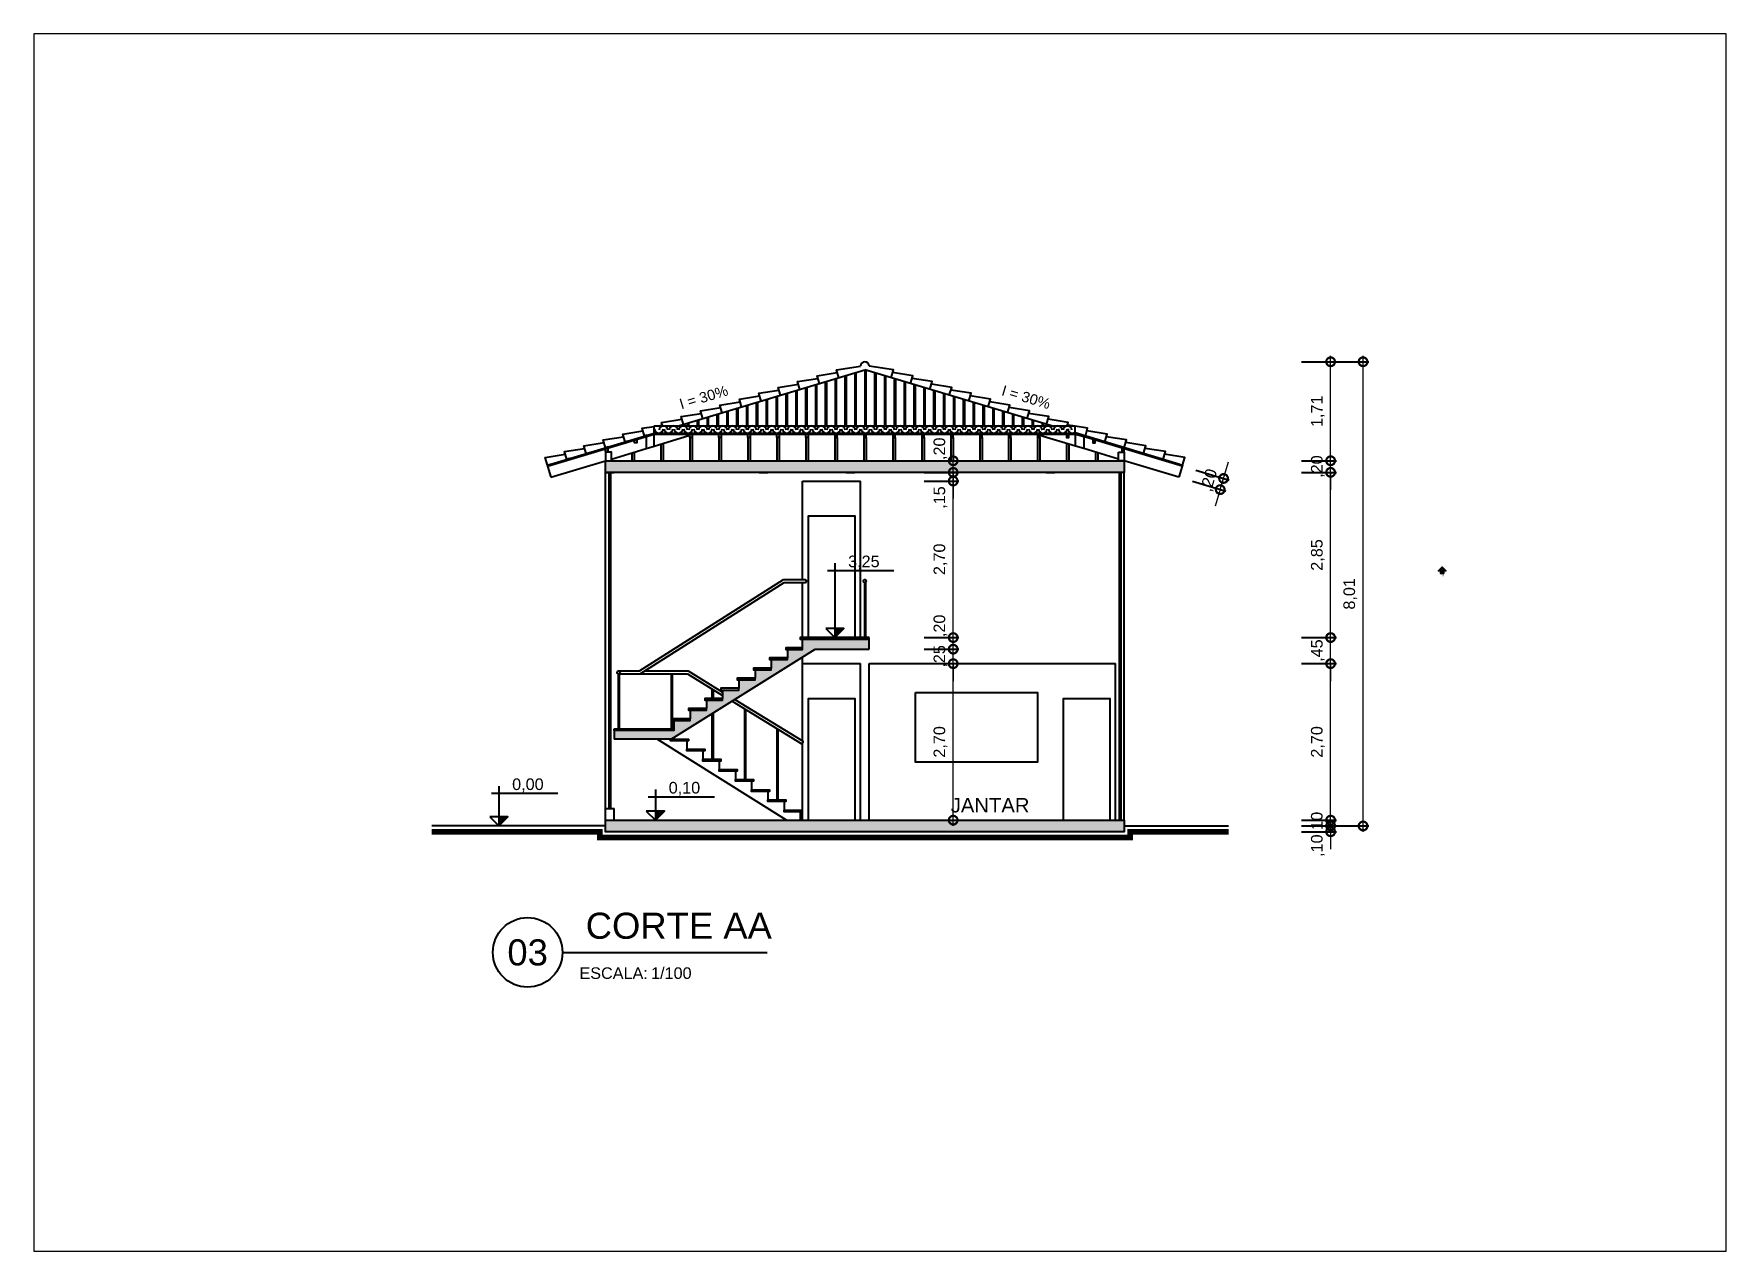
# Paper-space layout 'corteaa' of a CAD drawing. Header units: metres, sheet in millimetres. Extents: x -205 to 87, y 297 to 507.
# The model-space entities are those that its viewports show. They can reach past a viewport. Long polylines and large blocks are cut down to what shows.
import ezdxf
from ezdxf.enums import TextEntityAlignment as Align

# ---------------------------------------------------------------- set-up
doc = ezdxf.new("R2010")
doc.units = ezdxf.units.M
doc.header["$LTSCALE"] = 0.25
doc.header["$PDMODE"] = 96
doc.layers.add('0_MRG_AUX', color=7, linetype='Continuous', true_color=0xecbcd1, plot=False)
for name, color, linetype in [('ARQ_ALV CT', 4, 'Continuous'), ('ARQ_ALV VS', 2, 'Continuous'), ('ARQ_CONC CT', 6, 'Continuous'), ('ARQ_ESQ CT', 30, 'Continuous'), ('ARQ_METAL CT', 2, 'Continuous'), ('ARQ_METAL VS', 1, 'Continuous'), ('ARQ_PISO 01', 1, 'Continuous'), ('ARQ_TXT 01', 1, 'Continuous'), ('ARQ_VISTA 01', 1, 'Continuous'), ('ARQ_VISTA 02', 2, 'Continuous'), ('ARQ_VISTA 03', 3, 'Continuous'), ('DET_VISTA 01', 1, 'Continuous'), ('DET_VISTA 03', 3, 'Continuous'), ('SIMB_01', 1, 'Continuous'), ('SIMB_02', 2, 'Continuous'), ('SIMB_PREENCHIMENTO', 253, 'Continuous'), ('SIMB_TXT', 1, 'Continuous')]:
    doc.layers.add(name, color=color, linetype=linetype)
doc.layers.add('ARQ_CINZA 02', color=251, linetype='Continuous', lineweight=9)
doc.layers.add('ARQ_CINZA 03', color=252, linetype='Continuous', lineweight=9)
doc.layers.add('ARQ_COTA_AZUL', color=5, linetype='Continuous', lineweight=20, true_color=0x0000ff)
doc.styles.add('Annot_1.8mm', font='arial.ttf', dxfattribs={"height": 1.8})
doc.styles.add('Annot_2.5mm', font='arial.ttf', dxfattribs={"height": 2.5})
doc.styles.add('Annot_3.5mm', font='arial.ttf', dxfattribs={"height": 3.5})
doc.styles.add('cota', font='arial.ttf')
doc.styles.add('SIMB', font='arial.ttf')
doc.dimstyles.new('Info 01 - annot', dxfattribs={"dimtxt": 2, "dimasz": 3, "dimexe": 1, "dimexo": 1, "dimgap": 1, "dimtad": 1, "dimzin": 4, "dimtxsty": 'cota', "dimblk": 'DOTSMALL', "dimcen": 2, "dimdle": 1, "dimclrd": 256, "dimclre": 256, "dimclrt": 1, "dimazin": 2, "dimtfac": 0.09, "dimtix": 1, "dimtmove": 2, "dimatfit": 2, "dimfxl": 5, "dimfxlon": 1, "dimtolj": 1, "dimtzin": 4, "dimlwd": -1, "dimarcsym": 1})
pattern_1 = [(173.5583999007, (37.5069398, 0.1244136), (-1.5237, 0.1693), [0.0003725418, -10.5629164143]), (186.4416000993, (37.506574, 0.1244075), (1.5237, 0.1693), [0.0004934458, -10.5627955103]), (206.906093456, (37.5061075, 0.1242868), (0.3386, 0.1693), [0.0005630418, -12.71949026194]), (225, (37.50565, 0.12398), (0.1693, -2e-17), [0.0005941822, -0.2388321739]), (262.87498365, (37.50523, 0.123536), (-7e-17, -0.1693), [0.000582168, -1.3643580688]), (262.87498365, (37.505148, 0.122963), (-7e-17, -0.1693), [0.0003852418, -1.364554995]), (277.12501635, (37.505157, 0.122588), (-1e-17, 0.1693), [0.0005259578, -1.364414279]), (315, (37.50522, 0.12204), (0.1693, -4e-17), [0.0006072378, -0.2388191183]), (333.093906544, (37.5056007, 0.1215557), (0.3386, -0.1693), [0.000560832, -12.71949247174]), (353.5583999007, (37.506079, 0.1212437), (1.5237, -0.1693), [0.0005269738, -10.5627619823]), (353.5583999007, (37.5065974, 0.121171), (1.5237, -0.1693), [0.0003852418, -10.5629037143]), (6.4416000993, (37.506973, 0.1211782), (-1.5237, -0.1693), [0.000483108, -10.5628058481]), (26.906093456, (37.5074295, 0.121297), (-0.3386, -0.1693), [0.0005630418, -12.71949026194]), (45, (37.50788, 0.12161), (-0.1693, 4e-17), [0.0005941822, -0.2388321739]), (82.87498365, (37.508307, 0.122048), (-5e-17, 0.1693), [0.000582168, -1.3643580688]), (97.12501635, (37.50838, 0.122996), (-4e-18, -0.1693), [0.000521208, -1.3644190288]), (135, (37.50832, 0.12354), (-0.1693, 0), [0.000608076, -0.2388182801]), (153.093906544, (37.5079365, 0.124028), (-0.3386, 0.1693), [0.000560832, -12.71949247174]), (173.5583999007, (37.5074583, 0.12434), (-1.5237, 0.1693), [0.0005269738, -10.5627619823]), (173.5583999007, (37.5656006, 0.030046), (-1.5237, 0.1693), [0.0003725418, -10.5629164143]), (186.4416000993, (37.565235, 0.03004), (1.5237, 0.1693), [0.0004934458, -10.5627955103]), (206.906093456, (37.5647685, 0.0299192), (0.3386, 0.1693), [0.0005630418, -12.71949026194]), (225, (37.56431, 0.02961), (0.1693, -2e-17), [0.0005941822, -0.2388321739]), (262.87498365, (37.563891, 0.029168), (-7e-17, -0.1693), [0.000582168, -1.3643580688]), (262.87498365, (37.563809, 0.028595), (-7e-17, -0.1693), [0.0003852418, -1.364554995]), (277.12501635, (37.563818, 0.02822), (-1e-17, 0.1693), [0.0005259578, -1.364414279]), (315, (37.56388, 0.02768), (0.1693, -4e-17), [0.0006072378, -0.2388191183]), (333.093906544, (37.5642617, 0.0271881), (0.3386, -0.1693), [0.000560832, -12.71949247174]), (353.5583999007, (37.5647399, 0.026876), (1.5237, -0.1693), [0.0005269738, -10.5627619823]), (353.5583999007, (37.5652584, 0.0268034), (1.5237, -0.1693), [0.0003852418, -10.5629037143]), (6.4416000993, (37.565634, 0.0268105), (-1.5237, -0.1693), [0.000483108, -10.5628058481]), (26.906093456, (37.5660905, 0.0269294), (-0.3386, -0.1693), [0.0005630418, -12.71949026194]), (45, (37.56654, 0.02724), (-0.1693, 4e-17), [0.0005941822, -0.2388321739]), (82.87498365, (37.566968, 0.02768), (-5e-17, 0.1693), [0.000582168, -1.3643580688]), (97.12501635, (37.56704, 0.028628), (-4e-18, -0.1693), [0.000521208, -1.3644190288]), (135, (37.56698, 0.02917), (-0.1693, 0), [0.000608076, -0.2388182801]), (153.093906544, (37.5665975, 0.0296604), (-0.3386, 0.1693), [0.000560832, -12.71949247174]), (173.5583999007, (37.566119, 0.0299725), (-1.5237, 0.1693), [0.0005269738, -10.5627619823]), (173.5583999007, (37.5696898, 0.0901637), (-1.5237, 0.1693), [0.0005269738, -10.5627619823]), (153.093906544, (37.570168, 0.0898516), (-0.3386, 0.1693), [0.000560832, -12.71949247174]), (135, (37.57055, 0.08936), (-0.1693, 0), [0.000608076, -0.2388182801]), (97.12501635, (37.570612, 0.08882), (-4e-18, -0.1693), [0.000521208, -1.3644190288]), (82.87498365, (37.570538, 0.087872), (-5e-17, 0.1693), [0.000582168, -1.3643580688]), (45, (37.57012, 0.08743), (-0.1693, 4e-17), [0.0005941822, -0.2388321739]), (26.906093456, (37.5696612, 0.0871206), (-0.3386, -0.1693), [0.0005630418, -12.71949026194]), (6.4416000993, (37.5692047, 0.0870018), (-1.5237, -0.1693), [0.000483108, -10.5628058481]), (353.5583999007, (37.568829, 0.0869947), (1.5237, -0.1693), [0.0003852418, -10.5629037143]), (353.5583999007, (37.5683104, 0.0870673), (1.5237, -0.1693), [0.0005269738, -10.5627619823]), (333.093906544, (37.5678322, 0.0873794), (0.3386, -0.1693), [0.000560832, -12.71949247174]), (315, (37.56745, 0.08787), (0.1693, -4e-17), [0.0006072378, -0.2388191183]), (277.12501635, (37.567389, 0.088411), (-1e-17, 0.1693), [0.0005259578, -1.364414279]), (262.87498365, (37.56738, 0.088787), (-7e-17, -0.1693), [0.0003852418, -1.364554995]), (262.87498365, (37.567462, 0.08936), (-7e-17, -0.1693), [0.000582168, -1.3643580688]), (225, (37.56788, 0.0898), (0.1693, -2e-17), [0.0005941822, -0.2388321739]), (206.906093456, (37.5683392, 0.0901104), (0.3386, 0.1693), [0.0005630418, -12.71949026194]), (186.4416000993, (37.5688057, 0.090231), (1.5237, 0.1693), [0.0004934458, -10.5627955103]), (173.5583999007, (37.5691713, 0.0902372), (-1.5237, 0.1693), [0.0003725418, -10.5629164143]), (173.5583999007, (37.4487973, 0.0442553), (-1.5237, 0.1693), [0.0005269738, -10.5627619823]), (153.093906544, (37.4492755, 0.043943), (-0.3386, 0.1693), [0.000560832, -12.71949247174]), (135, (37.44966, 0.04345), (-0.1693, 0), [0.000608076, -0.2388182801]), (97.12501635, (37.44972, 0.042911), (-4e-18, -0.1693), [0.000521208, -1.3644190288]), (82.87498365, (37.449646, 0.041963), (-5e-17, 0.1693), [0.000582168, -1.3643580688]), (45, (37.44922, 0.04152), (-0.1693, 4e-17), [0.0005941822, -0.2388321739]), (26.906093456, (37.4487687, 0.041212), (-0.3386, -0.1693), [0.0005630418, -12.71949026194]), (6.4416000993, (37.4483122, 0.0410933), (-1.5237, -0.1693), [0.000483108, -10.5628058481]), (353.5583999007, (37.4479364, 0.041086), (1.5237, -0.1693), [0.0003852418, -10.5629037143]), (353.5583999007, (37.447418, 0.0411587), (1.5237, -0.1693), [0.0005269738, -10.5627619823]), (333.093906544, (37.4469397, 0.041471), (0.3386, -0.1693), [0.000560832, -12.71949247174]), (315, (37.44656, 0.04196), (0.1693, -4e-17), [0.0006072378, -0.2388191183]), (277.12501635, (37.446496, 0.042503), (-1e-17, 0.1693), [0.0005259578, -1.364414279]), (262.87498365, (37.446487, 0.042878), (-7e-17, -0.1693), [0.0003852418, -1.364554995]), (262.87498365, (37.44657, 0.04345), (-7e-17, -0.1693), [0.000582168, -1.3643580688]), (225, (37.44699, 0.04389), (0.1693, -2e-17), [0.0005941822, -0.2388321739]), (206.906093456, (37.4474466, 0.044202), (0.3386, 0.1693), [0.0005630418, -12.71949026194]), (186.4416000993, (37.447913, 0.0443225), (1.5237, 0.1693), [0.0004934458, -10.5627955103]), (173.5583999007, (37.4482788, 0.0443287), (-1.5237, 0.1693), [0.0003725418, -10.5629164143]), (173.5583999007, (37.459288, 0.0345293), (-1.5237, 0.1693), [0.0015551658, -10.5617337903]), (186.4416000993, (37.4577617, 0.0345037), (1.5237, 0.1693), [0.0020597622, -10.5612291939]), (206.906093456, (37.455814, 0.0339998), (0.3386, 0.1693), [0.0023506938, -12.71770260994]), (225, (37.45392, 0.03271), (0.1693, -2e-17), [0.0024807418, -0.2369456143]), (262.87498365, (37.452152, 0.030865), (-7e-17, -0.1693), [0.0024306022, -1.3625096346]), (262.87498365, (37.451807, 0.028473), (-7e-17, -0.1693), [0.0016085058, -1.363331731]), (277.12501635, (37.451847, 0.026907), (-1e-17, 0.1693), [0.0021959062, -1.3627443306]), (315, (37.45211, 0.02463), (0.1693, -4e-17), [0.0025350978, -0.2368912583]), (333.093906544, (37.453698, 0.0225987), (0.3386, -0.1693), [0.0023410418, -12.71771226194]), (353.5583999007, (37.4556945, 0.0212957), (1.5237, -0.1693), [0.0021999702, -10.5610889859]), (353.5583999007, (37.4578592, 0.020992), (1.5237, -0.1693), [0.0016085058, -10.5616804503]), (6.4416000993, (37.4594274, 0.0210222), (-1.5237, -0.1693), [0.0020170902, -10.5612718659]), (26.906093456, (37.461333, 0.0215184), (-0.3386, -0.1693), [0.0023506938, -12.71770260994]), (45, (37.46323, 0.02281), (-0.1693, 4e-17), [0.0024807418, -0.2369456143]), (82.87498365, (37.464995, 0.024654), (-5e-17, 0.1693), [0.0024306022, -1.3625096346]), (97.12501635, (37.4653, 0.028611), (-4e-18, -0.1693), [0.0021760942, -1.3627641426]), (135, (37.46504, 0.03088), (-0.1693, 0), [0.002538476, -0.2368878801]), (153.093906544, (37.4634492, 0.0329194), (-0.3386, 0.1693), [0.0023410418, -12.71771226194]), (173.5583999007, (37.4614528, 0.0342226), (-1.5237, 0.1693), [0.0021999702, -10.5610889859]), (173.5583999007, (37.441559, 0.026571), (-1.5237, 0.1693), [0.0021999702, -10.5610889859]), (153.093906544, (37.4435554, 0.025268), (-0.3386, 0.1693), [0.0023410418, -12.71771226194]), (135, (37.44514, 0.02323), (-0.1693, 0), [0.002538476, -0.2368878801]), (97.12501635, (37.445407, 0.02096), (-4e-18, -0.1693), [0.0021760942, -1.3627641426]), (82.87498365, (37.4451, 0.017002), (-5e-17, 0.1693), [0.0024306022, -1.3625096346]), (45, (37.44334, 0.01516), (-0.1693, 4e-17), [0.0024807418, -0.2369456143]), (26.906093456, (37.4414395, 0.0138669), (-0.3386, -0.1693), [0.0023506938, -12.71770260994]), (6.4416000993, (37.4395336, 0.013371), (-1.5237, -0.1693), [0.0020170902, -10.5612718659]), (353.5583999007, (37.4379656, 0.0133407), (1.5237, -0.1693), [0.0016085058, -10.5616804503]), (353.5583999007, (37.4358007, 0.0136442), (1.5237, -0.1693), [0.0021999702, -10.5610889859]), (333.093906544, (37.4338042, 0.0149472), (0.3386, -0.1693), [0.0023410418, -12.71771226194]), (315, (37.43222, 0.01698), (0.1693, -4e-17), [0.0025350978, -0.2368912583]), (277.12501635, (37.431954, 0.019256), (-1e-17, 0.1693), [0.0021959062, -1.3627443306]), (262.87498365, (37.431913, 0.020822), (-7e-17, -0.1693), [0.0016085058, -1.363331731]), (262.87498365, (37.432259, 0.023213), (-7e-17, -0.1693), [0.0024306022, -1.3625096346]), (225, (37.43402, 0.02506), (0.1693, -2e-17), [0.0024807418, -0.2369456143]), (206.906093456, (37.4359204, 0.0263484), (0.3386, 0.1693), [0.0023506938, -12.71770260994]), (186.4416000993, (37.437868, 0.0268522), (1.5237, 0.1693), [0.0020597622, -10.5612291939]), (173.5583999007, (37.4393944, 0.026878), (-1.5237, 0.1693), [0.0015551658, -10.5617337903]), (173.5583999007, (37.4690514, 0.100754), (-1.5237, 0.1693), [0.0052391818, -10.5580497743]), (153.093906544, (37.4738062, 0.0976508), (-0.3386, 0.1693), [0.0055751222, -12.71447818154]), (135, (37.47758, 0.0928), (-0.1693, 0), [0.0060453778, -0.2333809783]), (97.12501635, (37.478216, 0.08739), (-4e-18, -0.1693), [0.0051824382, -1.3597577986]), (82.87498365, (37.477487, 0.077965), (-5e-17, 0.1693), [0.00578866, -1.3591515768]), (45, (37.47328, 0.07358), (-0.1693, 4e-17), [0.0059077098, -0.2335186463]), (26.906093456, (37.4687666, 0.0704985), (-0.3386, -0.1693), [0.00559816, -12.71445514374]), (6.4416000993, (37.4642278, 0.0693173), (-1.5237, -0.1693), [0.004803648, -10.5584853081]), (353.5583999007, (37.4604935, 0.0692455), (1.5237, -0.1693), [0.0038306502, -10.5594583059]), (353.5583999007, (37.4553378, 0.0699682), (1.5237, -0.1693), [0.0052391818, -10.5580497743]), (333.093906544, (37.450583, 0.0730716), (0.3386, -0.1693), [0.0055751222, -12.71447818154]), (315, (37.44681, 0.07792), (0.1693, -4e-17), [0.00603758, -0.2333887761]), (277.12501635, (37.446176, 0.083333), (-1e-17, 0.1693), [0.0052296822, -1.3597105546]), (262.87498365, (37.44608, 0.087062), (-7e-17, -0.1693), [0.0038306502, -1.3611095866]), (262.87498365, (37.446902, 0.092757), (-7e-17, -0.1693), [0.00578866, -1.3591515768]), (225, (37.45111, 0.09714), (0.1693, -2e-17), [0.0059077098, -0.2335186463]), (206.906093456, (37.4556226, 0.1002237), (0.3386, 0.1693), [0.00559816, -12.71445514374]), (186.4416000993, (37.4602612, 0.1014237), (1.5237, 0.1693), [0.0049054258, -10.5583835303]), (173.5583999007, (37.4638963, 0.1014847), (-1.5237, 0.1693), [0.0037036502, -10.5595853059]), (173.5583999007, (37.558774, 0.1489234), (-1.5237, 0.1693), [0.0037036502, -10.5595853059]), (186.4416000993, (37.5551388, 0.1488624), (1.5237, 0.1693), [0.0049054258, -10.5583835303]), (206.906093456, (37.5505003, 0.1476626), (0.3386, 0.1693), [0.00559816, -12.71445514374]), (225, (37.54598, 0.14458), (0.1693, -2e-17), [0.0059077098, -0.2335186463]), (262.87498365, (37.54178, 0.140196), (-7e-17, -0.1693), [0.00578866, -1.3591515768]), (262.87498365, (37.540957, 0.134501), (-7e-17, -0.1693), [0.0038306502, -1.3611095866]), (277.12501635, (37.541054, 0.130772), (-1e-17, 0.1693), [0.0052296822, -1.3597105546]), (315, (37.54169, 0.12536), (0.1693, -4e-17), [0.00603758, -0.2333887761]), (333.093906544, (37.545461, 0.1205105), (0.3386, -0.1693), [0.0055751222, -12.71447818154]), (353.5583999007, (37.5502156, 0.117407), (1.5237, -0.1693), [0.0052391818, -10.5580497743]), (353.5583999007, (37.5553712, 0.1166844), (1.5237, -0.1693), [0.0038306502, -10.5594583059]), (6.4416000993, (37.5591055, 0.1167562), (-1.5237, -0.1693), [0.004803648, -10.5584853081]), (26.906093456, (37.5636445, 0.1179374), (-0.3386, -0.1693), [0.00559816, -12.71445514374]), (45, (37.56816, 0.12102), (-0.1693, 4e-17), [0.0059077098, -0.2335186463]), (82.87498365, (37.572365, 0.125404), (-5e-17, 0.1693), [0.00578866, -1.3591515768]), (97.12501635, (37.573094, 0.134829), (-4e-18, -0.1693), [0.0051824382, -1.3597577986]), (135, (37.57246, 0.14023), (-0.1693, 0), [0.0060453778, -0.2333809783]), (153.093906544, (37.5686838, 0.1450895), (-0.3386, 0.1693), [0.0055751222, -12.71447818154]), (173.5583999007, (37.563929, 0.148193), (-1.5237, 0.1693), [0.0052391818, -10.5580497743]), (173.5583999007, (37.4971594, 0.1591959), (-1.5237, 0.1693), [0.0021999702, -10.5610889859]), (153.093906544, (37.4991559, 0.1578927), (-0.3386, 0.1693), [0.0023410418, -12.71771226194]), (135, (37.50074, 0.15585), (-0.1693, 0), [0.002538476, -0.2368878801]), (97.12501635, (37.501008, 0.153584), (-4e-18, -0.1693), [0.0021760942, -1.3627641426]), (82.87498365, (37.500701, 0.149627), (-5e-17, 0.1693), [0.0024306022, -1.3625096346]), (45, (37.49894, 0.14778), (-0.1693, 4e-17), [0.0024807418, -0.2369456143]), (26.906093456, (37.4970399, 0.1464916), (-0.3386, -0.1693), [0.0023506938, -12.71770260994]), (6.4416000993, (37.495134, 0.1459956), (-1.5237, -0.1693), [0.0020170902, -10.5612718659]), (353.5583999007, (37.4935659, 0.1459655), (1.5237, -0.1693), [0.0016085058, -10.5616804503]), (353.5583999007, (37.491401, 0.146269), (1.5237, -0.1693), [0.0021999702, -10.5610889859]), (333.093906544, (37.4894046, 0.147572), (0.3386, -0.1693), [0.0023410418, -12.71771226194]), (315, (37.48782, 0.14961), (0.1693, -4e-17), [0.0025350978, -0.2368912583]), (277.12501635, (37.487554, 0.15188), (-1e-17, 0.1693), [0.0021959062, -1.3627443306]), (262.87498365, (37.487513, 0.153447), (-7e-17, -0.1693), [0.0016085058, -1.363331731]), (262.87498365, (37.48786, 0.155838), (-7e-17, -0.1693), [0.0024306022, -1.3625096346]), (225, (37.48962, 0.15768), (0.1693, -2e-17), [0.0024807418, -0.2369456143]), (206.906093456, (37.4915206, 0.1589732), (0.3386, 0.1693), [0.0023506938, -12.71770260994]), (186.4416000993, (37.4934685, 0.159477), (1.5237, 0.1693), [0.0020597622, -10.5612291939]), (173.5583999007, (37.4949949, 0.1595025), (-1.5237, 0.1693), [0.0015551658, -10.5617337903]), (173.5583999007, (37.4411458, 0.1284209), (-1.5237, 0.1693), [0.0005269738, -10.5627619823]), (153.093906544, (37.441624, 0.1281088), (-0.3386, 0.1693), [0.000560832, -12.71949247174]), (135, (37.442, 0.12762), (-0.1693, 0), [0.000608076, -0.2388182801]), (97.12501635, (37.442068, 0.127077), (-4e-18, -0.1693), [0.000521208, -1.3644190288]), (82.87498365, (37.441994, 0.126129), (-5e-17, 0.1693), [0.000582168, -1.3643580688]), (45, (37.44157, 0.12569), (-0.1693, 4e-17), [0.0005941822, -0.2388321739]), (26.906093456, (37.4411172, 0.1253778), (-0.3386, -0.1693), [0.0005630418, -12.71949026194]), (6.4416000993, (37.4406607, 0.125259), (-1.5237, -0.1693), [0.000483108, -10.5628058481]), (353.5583999007, (37.440285, 0.1252518), (1.5237, -0.1693), [0.0003852418, -10.5629037143]), (353.5583999007, (37.4397664, 0.1253244), (1.5237, -0.1693), [0.0005269738, -10.5627619823]), (333.093906544, (37.4392882, 0.1256365), (0.3386, -0.1693), [0.000560832, -12.71949247174]), (315, (37.43891, 0.12612), (0.1693, -4e-17), [0.0006072378, -0.2388191183]), (277.12501635, (37.438845, 0.126669), (-1e-17, 0.1693), [0.0005259578, -1.364414279]), (262.87498365, (37.438835, 0.127044), (-7e-17, -0.1693), [0.0003852418, -1.364554995]), (262.87498365, (37.438918, 0.127617), (-7e-17, -0.1693), [0.000582168, -1.3643580688]), (225, (37.43934, 0.12806), (0.1693, -2e-17), [0.0005941822, -0.2388321739]), (206.906093456, (37.4397952, 0.1283675), (0.3386, 0.1693), [0.0005630418, -12.71949026194]), (186.4416000993, (37.4402617, 0.1284883), (1.5237, 0.1693), [0.0004934458, -10.5627955103]), (173.5583999007, (37.4406273, 0.1284944), (-1.5237, 0.1693), [0.0003725418, -10.5629164143]), (173.5583999007, (37.4562952, 0.1355244), (-1.5237, 0.1693), [0.0015922498, -10.5616967063]), (153.093906544, (37.4577402, 0.1345814), (-0.3386, 0.1693), [0.0016943578, -12.71835894594]), (135, (37.45889, 0.1331), (-0.1693, 0), [0.0018372582, -0.2375890979]), (97.12501635, (37.45908, 0.131463), (-4e-18, -0.1693), [0.0015749778, -1.363365259]), (82.87498365, (37.458859, 0.128599), (-5e-17, 0.1693), [0.0017593818, -1.363180855]), (45, (37.45758, 0.12726), (-0.1693, 4e-17), [0.0017954498, -0.2376309063]), (26.906093456, (37.4562087, 0.126329), (-0.3386, -0.1693), [0.0017014698, -12.71835183394]), (6.4416000993, (37.4548292, 0.12597), (-1.5237, -0.1693), [0.001459992, -10.5618289641]), (353.5583999007, (37.4536943, 0.1259484), (1.5237, -0.1693), [0.0011641582, -10.5621247979]), (353.5583999007, (37.4521273, 0.126168), (1.5237, -0.1693), [0.0015922498, -10.5616967063]), (333.093906544, (37.4506823, 0.1271112), (0.3386, -0.1693), [0.0016943578, -12.71835894594]), (315, (37.44954, 0.12858), (0.1693, -4e-17), [0.001834896, -0.2375914601]), (277.12501635, (37.449343, 0.13023), (-1e-17, 0.1693), [0.0015893542, -1.3633508826]), (262.87498365, (37.449313, 0.131363), (-7e-17, -0.1693), [0.0011641582, -1.3637760786]), (262.87498365, (37.449564, 0.133094), (-7e-17, -0.1693), [0.0017593818, -1.363180855]), (225, (37.45084, 0.13443), (0.1693, -2e-17), [0.0017954498, -0.2376309063]), (206.906093456, (37.4522138, 0.1353634), (0.3386, 0.1693), [0.0017014698, -12.71835183394]), (186.4416000993, (37.4536237, 0.135728), (1.5237, 0.1693), [0.0014908022, -10.5617981539]), (173.5583999007, (37.4547284, 0.1357466), (-1.5237, 0.1693), [0.0011255502, -10.5621634059]), (173.5583999007, (37.5138682, 0.0937003), (-1.5237, 0.1693), [0.0015551658, -10.5617337903]), (186.4416000993, (37.5123419, 0.0936747), (1.5237, 0.1693), [0.0020597622, -10.5612291939]), (206.906093456, (37.5103942, 0.093171), (0.3386, 0.1693), [0.0023506938, -12.71770260994]), (225, (37.5085, 0.09188), (0.1693, -2e-17), [0.0024807418, -0.2369456143]), (262.87498365, (37.506733, 0.090036), (-7e-17, -0.1693), [0.0024306022, -1.3625096346]), (262.87498365, (37.506387, 0.087644), (-7e-17, -0.1693), [0.0016085058, -1.363331731]), (277.12501635, (37.506428, 0.086078), (-1e-17, 0.1693), [0.0021959062, -1.3627443306]), (315, (37.5067, 0.0838), (0.1693, -4e-17), [0.0025350978, -0.2368912583]), (333.093906544, (37.5082782, 0.0817697), (0.3386, -0.1693), [0.0023410418, -12.71771226194]), (353.5583999007, (37.5102746, 0.0804667), (1.5237, -0.1693), [0.0021999702, -10.5610889859]), (353.5583999007, (37.5124394, 0.0801632), (1.5237, -0.1693), [0.0016085058, -10.5616804503]), (6.4416000993, (37.5140074, 0.0801934), (-1.5237, -0.1693), [0.0020170902, -10.5612718659]), (26.906093456, (37.5159133, 0.0806894), (-0.3386, -0.1693), [0.0023506938, -12.71770260994]), (45, (37.51781, 0.08198), (-0.1693, 4e-17), [0.0024807418, -0.2369456143]), (82.87498365, (37.519575, 0.083825), (-5e-17, 0.1693), [0.0024306022, -1.3625096346]), (97.12501635, (37.519881, 0.087782), (-4e-18, -0.1693), [0.0021760942, -1.3627641426]), (135, (37.51962, 0.09005), (-0.1693, 0), [0.002538476, -0.2368878801]), (153.093906544, (37.5180294, 0.0920904), (-0.3386, 0.1693), [0.0023410418, -12.71771226194]), (173.5583999007, (37.5160328, 0.0933936), (-1.5237, 0.1693), [0.0021999702, -10.5610889859]), (173.5583999007, (37.506758, 0.0607625), (-1.5237, 0.1693), [0.0011255502, -10.5621634059]), (186.4416000993, (37.5056534, 0.060744), (1.5237, 0.1693), [0.0014908022, -10.5617981539]), (206.906093456, (37.5042435, 0.0603793), (0.3386, 0.1693), [0.0017014698, -12.71835183394]), (225, (37.50287, 0.05944), (0.1693, -2e-17), [0.0017954498, -0.2376309063]), (262.87498365, (37.501593, 0.05811), (-7e-17, -0.1693), [0.0017593818, -1.363180855]), (262.87498365, (37.501343, 0.05638), (-7e-17, -0.1693), [0.0011641582, -1.3637760786]), (277.12501635, (37.501373, 0.055246), (-1e-17, 0.1693), [0.0015893542, -1.3633508826]), (315, (37.50157, 0.0536), (0.1693, -4e-17), [0.001834896, -0.2375914601]), (333.093906544, (37.502712, 0.0521272), (0.3386, -0.1693), [0.0016943578, -12.71835894594]), (353.5583999007, (37.504157, 0.051184), (1.5237, -0.1693), [0.0015922498, -10.5616967063]), (353.5583999007, (37.505724, 0.0509644), (1.5237, -0.1693), [0.0011641582, -10.5621247979]), (6.4416000993, (37.5068588, 0.050986), (-1.5237, -0.1693), [0.001459992, -10.5618289641]), (26.906093456, (37.5082384, 0.0513452), (-0.3386, -0.1693), [0.0017014698, -12.71835183394]), (45, (37.50961, 0.05228), (-0.1693, 4e-17), [0.0017954498, -0.2376309063]), (82.87498365, (37.510889, 0.053614), (-5e-17, 0.1693), [0.0017593818, -1.363180855]), (97.12501635, (37.51111, 0.056479), (-4e-18, -0.1693), [0.0015749778, -1.363365259]), (135, (37.51092, 0.05812), (-0.1693, 0), [0.0018372582, -0.2375890979]), (153.093906544, (37.5097699, 0.0595974), (-0.3386, 0.1693), [0.0016943578, -12.71835894594]), (173.5583999007, (37.508325, 0.0605406), (-1.5237, 0.1693), [0.0015922498, -10.5616967063]), (173.5583999007, (37.518029, 0.0338164), (-1.5237, 0.1693), [0.0021413978, -10.5611475583]), (186.4416000993, (37.5159275, 0.0337811), (1.5237, 0.1693), [0.0028359862, -10.5604529699]), (206.906093456, (37.5132458, 0.0330874), (0.3386, 0.1693), [0.0032366458, -12.71681665794]), (225, (37.51063, 0.03131), (0.1693, -2e-17), [0.0034156142, -0.2360107419]), (262.87498365, (37.508204, 0.02877), (-7e-17, -0.1693), [0.003346704, -1.3615935328]), (262.87498365, (37.507728, 0.025478), (-7e-17, -0.1693), [0.0022147022, -1.3627255346]), (277.12501635, (37.507784, 0.023322), (-1e-17, 0.1693), [0.003023616, -1.3619166208]), (315, (37.50815, 0.02019), (0.1693, -4e-17), [0.0034906458, -0.2359357103]), (333.093906544, (37.5103322, 0.0173893), (0.3386, -0.1693), [0.00322326, -12.71683004374]), (353.5583999007, (37.5130812, 0.0155953), (1.5237, -0.1693), [0.0030290262, -10.5602599299]), (353.5583999007, (37.5160618, 0.0151773), (1.5237, -0.1693), [0.0022147022, -10.5610742539]), (6.4416000993, (37.5182208, 0.0152188), (-1.5237, -0.1693), [0.002777236, -10.5605117201]), (26.906093456, (37.520845, 0.0159018), (-0.3386, -0.1693), [0.0032366458, -12.71681665794]), (45, (37.52346, 0.01768), (-0.1693, 4e-17), [0.0034156142, -0.2360107419]), (82.87498365, (37.525886, 0.020219), (-5e-17, 0.1693), [0.003346704, -1.3615935328]), (97.12501635, (37.526308, 0.025668), (-4e-18, -0.1693), [0.002996184, -1.3619440528]), (135, (37.52594, 0.02879), (-0.1693, 0), [0.00349504, -0.2359313161]), (153.093906544, (37.5237585, 0.0315998), (-0.3386, 0.1693), [0.00322326, -12.71683004374]), (173.5583999007, (37.5210095, 0.033394), (-1.5237, 0.1693), [0.0030290262, -10.5602599299]), (173.5583999007, (37.492657, 0.0535103), (-1.5237, 0.1693), [0.0003725418, -10.5629164143]), (186.4416000993, (37.4922914, 0.0535042), (1.5237, 0.1693), [0.0004934458, -10.5627955103]), (206.906093456, (37.491825, 0.0533835), (0.3386, 0.1693), [0.0005630418, -12.71949026194]), (225, (37.49137, 0.05307), (0.1693, -2e-17), [0.0005941822, -0.2388321739]), (262.87498365, (37.490948, 0.052633), (-7e-17, -0.1693), [0.000582168, -1.3643580688]), (262.87498365, (37.490865, 0.05206), (-7e-17, -0.1693), [0.0003852418, -1.364554995]), (277.12501635, (37.490875, 0.051685), (-1e-17, 0.1693), [0.0005259578, -1.364414279]), (315, (37.49094, 0.05114), (0.1693, -4e-17), [0.0006072378, -0.2388191183]), (333.093906544, (37.491318, 0.0506525), (0.3386, -0.1693), [0.000560832, -12.71949247174]), (353.5583999007, (37.4917963, 0.0503404), (1.5237, -0.1693), [0.0005269738, -10.5627619823]), (353.5583999007, (37.4923148, 0.0502678), (1.5237, -0.1693), [0.0003852418, -10.5629037143]), (6.4416000993, (37.4926904, 0.050275), (-1.5237, -0.1693), [0.000483108, -10.5628058481]), (26.906093456, (37.493147, 0.0503938), (-0.3386, -0.1693), [0.0005630418, -12.71949026194]), (45, (37.4936, 0.0507), (-0.1693, 4e-17), [0.0005941822, -0.2388321739]), (82.87498365, (37.494024, 0.051145), (-5e-17, 0.1693), [0.000582168, -1.3643580688]), (97.12501635, (37.494097, 0.052093), (-4e-18, -0.1693), [0.000521208, -1.3644190288]), (135, (37.49403, 0.05264), (-0.1693, 0), [0.000608076, -0.2388182801]), (153.093906544, (37.4936537, 0.0531248), (-0.3386, 0.1693), [0.000560832, -12.71949247174]), (173.5583999007, (37.4931755, 0.0534369), (-1.5237, 0.1693), [0.0005269738, -10.5627619823]), (173.5583999007, (37.5445455, 0.0660676), (-1.5237, 0.1693), [0.0052391818, -10.5580497743]), (153.093906544, (37.5493002, 0.0629642), (-0.3386, 0.1693), [0.0055751222, -12.71447818154]), (135, (37.55308, 0.05811), (-0.1693, 0), [0.0060453778, -0.2333809783]), (97.12501635, (37.55371, 0.052704), (-4e-18, -0.1693), [0.0051824382, -1.3597577986]), (82.87498365, (37.55298, 0.043279), (-5e-17, 0.1693), [0.00578866, -1.3591515768]), (45, (37.54878, 0.03889), (-0.1693, 4e-17), [0.0059077098, -0.2335186463]), (26.906093456, (37.5442607, 0.0358121), (-0.3386, -0.1693), [0.00559816, -12.71445514374]), (6.4416000993, (37.539722, 0.0346309), (-1.5237, -0.1693), [0.004803648, -10.5584853081]), (353.5583999007, (37.5359876, 0.034559), (1.5237, -0.1693), [0.0038306502, -10.5594583059]), (353.5583999007, (37.530832, 0.0352818), (1.5237, -0.1693), [0.0052391818, -10.5580497743]), (333.093906544, (37.5260772, 0.0383851), (0.3386, -0.1693), [0.0055751222, -12.71447818154]), (315, (37.5223, 0.04323), (0.1693, -4e-17), [0.00603758, -0.2333887761]), (277.12501635, (37.52167, 0.048646), (-1e-17, 0.1693), [0.0052296822, -1.3597105546]), (262.87498365, (37.521573, 0.052376), (-7e-17, -0.1693), [0.0038306502, -1.3611095866]), (262.87498365, (37.522397, 0.05807), (-7e-17, -0.1693), [0.00578866, -1.3591515768]), (225, (37.5266, 0.06246), (0.1693, -2e-17), [0.0059077098, -0.2335186463]), (206.906093456, (37.5311167, 0.0655372), (0.3386, 0.1693), [0.00559816, -12.71445514374]), (186.4416000993, (37.5357553, 0.0667371), (1.5237, 0.1693), [0.0049054258, -10.5583835303]), (173.5583999007, (37.5393905, 0.066798), (-1.5237, 0.1693), [0.0037036502, -10.5595853059])]

psp = doc.layouts.new('corteaa')

msp = doc.modelspace()

# ---------------------------------------------------------------- texts
at = {"layer": 'ARQ_TXT 01', "char_height": 0.18, "width": 1.02, "style": 'Annot_1.8mm'}
for insert, attachment_point, rotation in [((47869.315, 23459.16), 1, 16.6992), ((47875.754, 23459.16), 3, 343.3008)]:
    msp.add_mtext('I = 30%', dxfattribs=dict(at, insert=insert, attachment_point=attachment_point, rotation=rotation))
at = {"layer": 'ARQ_TXT 01', "insert": (47874.016, 23452.283), "char_height": 0.25, "width": 2.41083, "attachment_point": 1, "style": 'Annot_2.5mm'}
msp.add_mtext('JANTAR', dxfattribs=at)

# ---------------------------------------------------------------- blocks, each defined once
blk = doc.blocks.new('norte')
at = {"layer": 'SIMB_PREENCHIMENTO'}
blk.add_hatch(color=256, dxfattribs=at).paths.add_polyline_path([(-6.4, -6.4), (-2.2, -6.4), (-2.2, -10.9), (2.2, -10.9), (2.2, -6.4), (6.4, -6.4), (0, 0)])
at = {"layer": 'SIMB_01'}
blk.add_lwpolyline([(-2.2, -6.4), (-6.4, -6.4), (0, 0), (6.4, -6.4), (2.2, -6.4), (2.2, -10.9), (-2.2, -10.9)], close=True, dxfattribs=at)
at = {"layer": 'SIMB_01', "insert": (-1.4, -12.4), "char_height": 3.5, "width": 3.7, "attachment_point": 1, "style": 'Annot_3.5mm'}
blk.add_mtext('N', dxfattribs=at)
blk = doc.blocks.new('*U314')
at = {"layer": 'SIMB_PREENCHIMENTO', "transparency": 33554587}
h = blk.add_hatch(color=256, dxfattribs=at)
h.dxf.hatch_style = 1
h.paths.add_polyline_path([(1.56, 1.56), (0, 1.56), (0, 0)])
at = {"layer": 'SIMB_01'}
for p, q in [((0, 6.88), (0, 0)), ((-1.25, 5.63), (10.18, 5.63))]:
    blk.add_line(p, q, dxfattribs=at)
blk.add_lwpolyline([(-1.56, 1.56), (0, 0), (1.56, 1.56), (-1.56, 1.56)], dxfattribs=at)
at = {"layer": 'SIMB_TXT', "style": 'SIMB'}
blk.add_attdef('00,00', (2.3, 6.2), '', height=2, dxfattribs=at)
blk = doc.blocks.new('*U51')
at = {"layer": 'ARQ_VISTA 02'}
for centre, start, end in [((-0.042, 0.013), 180, 0), ((0.042, -0.013), 0, 180)]:
    blk.add_arc(centre, 0.075, start, end, dxfattribs=at)
blk = doc.blocks.new('*U50')
at = {"layer": 'ARQ_VISTA 02', "color": 0, "linetype": 'ByBlock', "lineweight": -2, "transparency": 16777216}
for p in [(0, 0), (0.17, 0), (0.34, 0), (0.51, 0), (0.68, 0), (0.85, 0), (1.02, 0), (1.19, 0), (1.36, 0), (1.53, 0), (1.7, 0), (1.87, 0), (2.04, 0), (2.21, 0), (2.38, 0), (2.55, 0), (2.72, 0), (2.89, 0), (3.06, 0), (3.23, 0), (3.4, 0), (3.57, 0), (3.74, 0), (3.91, 0), (4.08, 0), (4.25, 0), (4.42, 0), (4.59, 0), (4.76, 0), (4.93, 0), (5.1, 0), (5.27, 0), (5.44, 0), (5.61, 0), (5.78, 0), (5.95, 0), (6.12, 0), (6.29, 0), (6.46, 0), (6.63, 0), (6.8, 0), (6.97, 0)]:
    blk.add_blockref('*U51', p, dxfattribs=at)
blk = doc.blocks.new('_DotSmall')
at = {"color": 0, "linetype": 'ByBlock', "const_width": 0.5}
blk.add_lwpolyline([(-0.0625, 0, 1), (0.0625, 0, 1)], format="xyb", close=True, dxfattribs=at)
blk = doc.blocks.new('*D124')
at = {"layer": 'ARQ_COTA_AZUL', "transparency": 16777216}
for p, q in [((47880.57, 23451.9), (47880.57, 23452.2)), ((47880.57, 23451.8), (47880.57, 23451.9)), ((47880.57, 23451.8), (47880.57, 23451.5))]:
    blk.add_line(p, q, dxfattribs=at)
at = {"layer": 'ARQ_COTA_AZUL', "lineweight": -2, "transparency": 16777216}
for p, q in [((47880.07, 23451.9), (47880.67, 23451.9)), ((47880.07, 23451.8), (47880.67, 23451.8))]:
    blk.add_line(p, q, dxfattribs=at)
at = {"layer": 'Defpoints', "color": 0, "transparency": 16777216}
for p in [(47877.01, 23451.9), (47877.01, 23451.8), (47880.57, 23451.9)]:
    blk.add_point(p, dxfattribs=at)
at = {"layer": 'ARQ_COTA_AZUL', "transparency": 16777216, "xscale": 0.3, "yscale": 0.3, "zscale": 0.3}
for p, rotation in [((47880.57, 23451.9), 270), ((47880.57, 23451.8), 90)]:
    blk.add_blockref('_DotSmall', p, dxfattribs=dict(at, rotation=rotation))
at = {"layer": 'ARQ_COTA_AZUL', "color": 1, "transparency": 16777216, "insert": (47880.35, 23451.85), "char_height": 0.2, "attachment_point": 5, "rotation": 90, "style": 'cota'}
blk.add_mtext('\\A1;,10', dxfattribs=at)
blk = doc.blocks.new('*D125')
at = {"layer": 'ARQ_COTA_AZUL', "transparency": 16777216}
blk.add_line((47880.57, 23451.8), (47880.57, 23454.7), dxfattribs=at)
at = {"layer": 'ARQ_COTA_AZUL', "lineweight": -2, "transparency": 16777216}
for p, q in [((47880.07, 23454.6), (47880.67, 23454.6)), ((47880.07, 23451.9), (47880.67, 23451.9))]:
    blk.add_line(p, q, dxfattribs=at)
at = {"layer": 'Defpoints', "color": 0, "transparency": 16777216}
for p in [(47872.46, 23454.6), (47880.57, 23454.6), (47877.01, 23451.9)]:
    blk.add_point(p, dxfattribs=at)
at = {"layer": 'ARQ_COTA_AZUL', "transparency": 16777216, "xscale": 0.3, "yscale": 0.3, "zscale": 0.3}
for p, rotation in [((47880.57, 23454.6), 90), ((47880.57, 23451.9), 270)]:
    blk.add_blockref('_DotSmall', p, dxfattribs=dict(at, rotation=rotation))
at = {"layer": 'ARQ_COTA_AZUL', "color": 1, "transparency": 16777216, "insert": (47880.35, 23453.25), "char_height": 0.2, "attachment_point": 5, "rotation": 90, "style": 'cota'}
blk.add_mtext('\\A1;2,70', dxfattribs=at)
blk = doc.blocks.new('*D126')
at = {"layer": 'ARQ_COTA_AZUL', "transparency": 16777216}
for p, q in [((47880.57, 23455.05), (47880.57, 23455.35)), ((47880.57, 23454.6), (47880.57, 23455.05)), ((47880.57, 23454.6), (47880.57, 23454.3))]:
    blk.add_line(p, q, dxfattribs=at)
at = {"layer": 'ARQ_COTA_AZUL', "lineweight": -2, "transparency": 16777216}
for p, q in [((47880.07, 23455.05), (47880.67, 23455.05)), ((47880.07, 23454.6), (47880.67, 23454.6))]:
    blk.add_line(p, q, dxfattribs=at)
at = {"layer": 'Defpoints', "color": 0, "transparency": 16777216}
for p in [(47872.61, 23455.05), (47880.57, 23455.05), (47872.46, 23454.6)]:
    blk.add_point(p, dxfattribs=at)
at = {"layer": 'ARQ_COTA_AZUL', "transparency": 16777216, "xscale": 0.3, "yscale": 0.3, "zscale": 0.3}
for p, rotation in [((47880.57, 23455.05), 270), ((47880.57, 23454.6), 90)]:
    blk.add_blockref('_DotSmall', p, dxfattribs=dict(at, rotation=rotation))
at = {"layer": 'ARQ_COTA_AZUL', "color": 1, "transparency": 16777216, "insert": (47880.35, 23454.825), "char_height": 0.2, "attachment_point": 5, "rotation": 90, "style": 'cota'}
blk.add_mtext('\\A1;,45', dxfattribs=at)
blk = doc.blocks.new('*D127')
at = {"layer": 'ARQ_COTA_AZUL', "lineweight": -2, "transparency": 16777216}
for p, q in [((47880.07, 23457.9), (47880.67, 23457.9)), ((47880.07, 23455.05), (47880.67, 23455.05))]:
    blk.add_line(p, q, dxfattribs=at)
at = {"layer": 'ARQ_COTA_AZUL', "transparency": 16777216}
blk.add_line((47880.57, 23454.95), (47880.57, 23458), dxfattribs=at)
at = {"layer": 'Defpoints', "color": 0, "transparency": 16777216}
for p in [(47877.01, 23457.9), (47880.57, 23457.9), (47872.61, 23455.05)]:
    blk.add_point(p, dxfattribs=at)
at = {"layer": 'ARQ_COTA_AZUL', "transparency": 16777216, "xscale": 0.3, "yscale": 0.3, "zscale": 0.3}
for p, rotation in [((47880.57, 23457.9), 90), ((47880.57, 23455.05), 270)]:
    blk.add_blockref('_DotSmall', p, dxfattribs=dict(at, rotation=rotation))
at = {"layer": 'ARQ_COTA_AZUL', "color": 1, "transparency": 16777216, "insert": (47880.35, 23456.475), "char_height": 0.2, "attachment_point": 5, "rotation": 90, "style": 'cota'}
blk.add_mtext('\\A1;2,85', dxfattribs=at)
blk = doc.blocks.new('*D128')
at = {"layer": 'ARQ_COTA_AZUL', "transparency": 16777216}
for p, q in [((47880.57, 23458.1), (47880.57, 23458.4)), ((47880.57, 23457.9), (47880.57, 23458.1)), ((47880.57, 23457.9), (47880.57, 23457.6))]:
    blk.add_line(p, q, dxfattribs=at)
at = {"layer": 'ARQ_COTA_AZUL', "lineweight": -2, "transparency": 16777216}
for p, q in [((47880.07, 23458.1), (47880.67, 23458.1)), ((47880.07, 23457.9), (47880.67, 23457.9))]:
    blk.add_line(p, q, dxfattribs=at)
at = {"layer": 'Defpoints', "color": 0, "transparency": 16777216}
for p in [(47877.01, 23458.1), (47877.01, 23457.9), (47880.57, 23458.1)]:
    blk.add_point(p, dxfattribs=at)
at = {"layer": 'ARQ_COTA_AZUL', "transparency": 16777216, "xscale": 0.3, "yscale": 0.3, "zscale": 0.3}
for p, rotation in [((47880.57, 23458.1), 270), ((47880.57, 23457.9), 90)]:
    blk.add_blockref('_DotSmall', p, dxfattribs=dict(at, rotation=rotation))
at = {"layer": 'ARQ_COTA_AZUL', "color": 1, "transparency": 16777216, "insert": (47880.35, 23458), "char_height": 0.2, "attachment_point": 5, "rotation": 90, "style": 'cota'}
blk.add_mtext('\\A1;,20', dxfattribs=at)
blk = doc.blocks.new('*D129')
at = {"layer": 'ARQ_COTA_AZUL', "transparency": 16777216}
blk.add_line((47881.13, 23451.7), (47881.13, 23459.908), dxfattribs=at)
at = {"layer": 'ARQ_COTA_AZUL', "lineweight": -2, "transparency": 16777216}
for p, q in [((47880.63, 23459.808), (47881.23, 23459.808)), ((47880.63, 23451.8), (47881.23, 23451.8))]:
    blk.add_line(p, q, dxfattribs=at)
at = {"layer": 'Defpoints', "color": 0, "transparency": 16777216}
for p in [(47877.77, 23459.808), (47881.13, 23459.808), (47877.01, 23451.8)]:
    blk.add_point(p, dxfattribs=at)
at = {"layer": 'ARQ_COTA_AZUL', "transparency": 16777216, "xscale": 0.3, "yscale": 0.3, "zscale": 0.3}
for p, rotation in [((47881.13, 23459.808), 90), ((47881.13, 23451.8), 270)]:
    blk.add_blockref('_DotSmall', p, dxfattribs=dict(at, rotation=rotation))
at = {"layer": 'ARQ_COTA_AZUL', "color": 1, "transparency": 16777216, "insert": (47880.91, 23455.804), "char_height": 0.2, "attachment_point": 5, "rotation": 90, "style": 'cota'}
blk.add_mtext('\\A1;8,01', dxfattribs=at)
blk = doc.blocks.new('*U49')
at = {"layer": 'SIMB_02'}
blk.add_line((6, 0), (41.33, 0), dxfattribs=at)
blk.add_circle((0, 0), 6, dxfattribs=at)
at = {"layer": 'SIMB_TXT', "style": 'SIMB'}
blk.add_text('ESCALA:', height=2, dxfattribs=at).set_placement((8.94, -4.58))
blk.add_attdef('TITULO_DO_DESENHO', text='', height=4.5, dxfattribs=at).set_placement((10.02, 1), align=Align.BOTTOM_LEFT)
blk.add_attdef('NUM', text='', height=4.5, dxfattribs=at).set_placement((0, 0), align=Align.MIDDLE_CENTER)
blk.add_attdef('ESCALA', (21.3, -4.58), '', height=2, dxfattribs=at)
blk = doc.blocks.new('*D130')
at = {"layer": 'ARQ_COTA_AZUL', "transparency": 16777216}
blk.add_line((47880.57, 23458), (47880.57, 23459.908), dxfattribs=at)
at = {"layer": 'ARQ_COTA_AZUL', "lineweight": -2, "transparency": 16777216}
for p, q in [((47880.07, 23459.808), (47880.67, 23459.808)), ((47880.07, 23458.1), (47880.67, 23458.1))]:
    blk.add_line(p, q, dxfattribs=at)
at = {"layer": 'Defpoints', "color": 0, "transparency": 16777216}
for p in [(47872.535, 23459.808), (47880.57, 23459.808), (47877.01, 23458.1)]:
    blk.add_point(p, dxfattribs=at)
at = {"layer": 'ARQ_COTA_AZUL', "transparency": 16777216, "xscale": 0.3, "yscale": 0.3, "zscale": 0.3}
for p, rotation in [((47880.57, 23459.808), 90), ((47880.57, 23458.1), 270)]:
    blk.add_blockref('_DotSmall', p, dxfattribs=dict(at, rotation=rotation))
at = {"layer": 'ARQ_COTA_AZUL', "color": 1, "transparency": 16777216, "insert": (47880.35, 23458.954), "char_height": 0.2, "attachment_point": 5, "rotation": 90, "style": 'cota'}
blk.add_mtext('\\A1;1,71', dxfattribs=at)
blk = doc.blocks.new('*U315')
at = {"layer": 'SIMB_PREENCHIMENTO', "transparency": 33554587}
h = blk.add_hatch(color=256, dxfattribs=at)
h.dxf.hatch_style = 1
h.paths.add_polyline_path([(1.56, 1.56), (0, 1.56), (0, 0)])
at = {"layer": 'SIMB_01'}
for p, q in [((-1.25, 4.03), (10.18, 4.03)), ((0, 5.28), (0, 0))]:
    blk.add_line(p, q, dxfattribs=at)
blk.add_lwpolyline([(-1.56, 1.56), (0, 0), (1.56, 1.56), (-1.56, 1.56)], dxfattribs=at)
at = {"layer": 'SIMB_TXT', "style": 'SIMB'}
blk.add_attdef('00,00', (2.3, 4.6), '', height=2, dxfattribs=at)
blk = doc.blocks.new('*D136')
at = {"layer": 'ARQ_COTA_AZUL', "transparency": 16777216}
for p, q in [((47880.57, 23451.8), (47880.57, 23452.1)), ((47880.57, 23451.8), (47880.57, 23451.7)), ((47880.57, 23451.7), (47880.57, 23451.4))]:
    blk.add_line(p, q, dxfattribs=at)
at = {"layer": 'ARQ_COTA_AZUL', "lineweight": -2, "transparency": 16777216}
for p, q in [((47880.07, 23451.8), (47880.67, 23451.8)), ((47880.07, 23451.7), (47880.67, 23451.7))]:
    blk.add_line(p, q, dxfattribs=at)
at = {"layer": 'Defpoints', "color": 0, "transparency": 16777216}
for p in [(47877.01, 23451.8), (47877.01, 23451.7), (47880.57, 23451.7)]:
    blk.add_point(p, dxfattribs=at)
at = {"layer": 'ARQ_COTA_AZUL', "transparency": 16777216, "xscale": 0.3, "yscale": 0.3, "zscale": 0.3}
for p, rotation in [((47880.57, 23451.8), 270), ((47880.57, 23451.7), 90)]:
    blk.add_blockref('_DotSmall', p, dxfattribs=dict(at, rotation=rotation))
at = {"layer": 'ARQ_COTA_AZUL', "color": 1, "transparency": 16777216, "insert": (47880.35, 23451.46), "char_height": 0.2, "attachment_point": 5, "rotation": 90, "style": 'cota'}
blk.add_mtext('\\A1;,10', dxfattribs=at)
blk = doc.blocks.new('*U317')
at = {"layer": 'SIMB_PREENCHIMENTO', "transparency": 33554587}
h = blk.add_hatch(color=256, dxfattribs=at)
h.dxf.hatch_style = 1
h.paths.add_polyline_path([(1.56, 1.56), (0, 1.56), (0, 0)])
at = {"layer": 'SIMB_01'}
for p, q in [((0, 12.81), (0, 0)), ((-1.25, 11.56), (10.18, 11.56))]:
    blk.add_line(p, q, dxfattribs=at)
blk.add_lwpolyline([(-1.56, 1.56), (0, 0), (1.56, 1.56), (-1.56, 1.56)], dxfattribs=at)
at = {"layer": 'SIMB_TXT', "style": 'SIMB'}
blk.add_attdef('00,00', (2.3, 12.14), '', height=2, dxfattribs=at)
blk = doc.blocks.new('*D209')
at = {"layer": 'ARQ_COTA_AZUL', "lineweight": -2, "transparency": 16777216}
for p, q in [((47878.244, 23457.939), (47878.818, 23457.766)), ((47878.186, 23457.747), (47878.761, 23457.575))]:
    blk.add_line(p, q, dxfattribs=at)
at = {"layer": 'ARQ_COTA_AZUL', "transparency": 16777216}
for p, q in [((47878.723, 23457.795), (47878.809, 23458.082)), ((47878.665, 23457.603), (47878.579, 23457.316)), ((47878.665, 23457.603), (47878.723, 23457.795))]:
    blk.add_line(p, q, dxfattribs=at)
at = {"layer": 'Defpoints', "color": 0, "transparency": 16777216}
for p in [(47878.01, 23458.009), (47877.952, 23457.817), (47878.723, 23457.795)]:
    blk.add_point(p, dxfattribs=at)
at = {"layer": 'ARQ_COTA_AZUL', "transparency": 16777216, "xscale": 0.3, "yscale": 0.3, "zscale": 0.3}
for p, rotation in [((47878.723, 23457.795), 253.3007557745914), ((47878.665, 23457.603), 73.30075577459134)]:
    blk.add_blockref('_DotSmall', p, dxfattribs=dict(at, rotation=rotation))
at = {"layer": 'ARQ_COTA_AZUL', "color": 1, "transparency": 16777216, "insert": (47878.483, 23457.762), "char_height": 0.2, "attachment_point": 5, "rotation": 73.3008, "style": 'cota'}
blk.add_mtext('\\A1;,20', dxfattribs=at)
blk = doc.blocks.new('*D218')
at = {"layer": 'ARQ_COTA_AZUL', "transparency": 16777216}
blk.add_line((47874.058, 23451.8), (47874.058, 23454.7), dxfattribs=at)
at = {"layer": 'ARQ_COTA_AZUL', "lineweight": -2, "transparency": 16777216}
for p, q in [((47873.558, 23454.6), (47874.158, 23454.6)), ((47873.558, 23451.9), (47874.158, 23451.9))]:
    blk.add_line(p, q, dxfattribs=at)
at = {"layer": 'Defpoints', "color": 0, "transparency": 16777216}
for p in [(47872.61, 23454.6), (47874.058, 23454.6), (47872.61, 23451.9)]:
    blk.add_point(p, dxfattribs=at)
at = {"layer": 'ARQ_COTA_AZUL', "transparency": 16777216, "xscale": 0.3, "yscale": 0.3, "zscale": 0.3}
for p, rotation in [((47874.058, 23454.6), 90), ((47874.058, 23451.9), 270)]:
    blk.add_blockref('_DotSmall', p, dxfattribs=dict(at, rotation=rotation))
at = {"layer": 'ARQ_COTA_AZUL', "color": 1, "transparency": 16777216, "insert": (47873.838, 23453.25), "char_height": 0.2, "attachment_point": 5, "rotation": 90, "style": 'cota'}
blk.add_mtext('\\A1;2,70', dxfattribs=at)
blk = doc.blocks.new('*D219')
at = {"layer": 'ARQ_COTA_AZUL', "transparency": 16777216}
for p, q in [((47874.058, 23454.85), (47874.058, 23455.15)), ((47874.058, 23454.6), (47874.058, 23454.85)), ((47874.058, 23454.6), (47874.058, 23454.3))]:
    blk.add_line(p, q, dxfattribs=at)
at = {"layer": 'ARQ_COTA_AZUL', "lineweight": -2, "transparency": 16777216}
for p, q in [((47873.558, 23454.85), (47874.158, 23454.85)), ((47873.558, 23454.6), (47874.158, 23454.6))]:
    blk.add_line(p, q, dxfattribs=at)
at = {"layer": 'Defpoints', "color": 0, "transparency": 16777216}
for p in [(47872.61, 23454.85), (47874.058, 23454.85), (47872.61, 23454.6)]:
    blk.add_point(p, dxfattribs=at)
at = {"layer": 'ARQ_COTA_AZUL', "transparency": 16777216, "xscale": 0.3, "yscale": 0.3, "zscale": 0.3}
for p, rotation in [((47874.058, 23454.85), 270), ((47874.058, 23454.6), 90)]:
    blk.add_blockref('_DotSmall', p, dxfattribs=dict(at, rotation=rotation))
at = {"layer": 'ARQ_COTA_AZUL', "color": 1, "transparency": 16777216, "insert": (47873.838, 23454.725), "char_height": 0.2, "attachment_point": 5, "rotation": 90, "style": 'cota'}
blk.add_mtext('\\A1;,25', dxfattribs=at)
blk = doc.blocks.new('*D220')
at = {"layer": 'ARQ_COTA_AZUL', "lineweight": -2, "transparency": 16777216}
for p, q in [((47873.558, 23455.05), (47874.158, 23455.05)), ((47873.558, 23454.85), (47874.158, 23454.85))]:
    blk.add_line(p, q, dxfattribs=at)
at = {"layer": 'ARQ_COTA_AZUL', "transparency": 16777216}
blk.add_line((47874.058, 23454.75), (47874.058, 23455.15), dxfattribs=at)
at = {"layer": 'Defpoints', "color": 0, "transparency": 16777216}
for p in [(47872.61, 23455.05), (47874.058, 23455.05), (47872.61, 23454.85)]:
    blk.add_point(p, dxfattribs=at)
at = {"layer": 'ARQ_COTA_AZUL', "transparency": 16777216, "xscale": 0.3, "yscale": 0.3, "zscale": 0.3}
for p, rotation in [((47874.058, 23455.05), 90), ((47874.058, 23454.85), 270)]:
    blk.add_blockref('_DotSmall', p, dxfattribs=dict(at, rotation=rotation))
at = {"layer": 'ARQ_COTA_AZUL', "color": 1, "transparency": 16777216, "insert": (47873.838, 23455.252), "char_height": 0.2, "attachment_point": 5, "rotation": 90, "style": 'cota'}
blk.add_mtext('\\A1;,20', dxfattribs=at)
blk = doc.blocks.new('*D221')
at = {"layer": 'ARQ_COTA_AZUL', "transparency": 16777216}
blk.add_line((47874.058, 23454.95), (47874.058, 23457.85), dxfattribs=at)
at = {"layer": 'ARQ_COTA_AZUL', "lineweight": -2, "transparency": 16777216}
for p, q in [((47873.558, 23457.75), (47874.158, 23457.75)), ((47873.558, 23455.05), (47874.158, 23455.05))]:
    blk.add_line(p, q, dxfattribs=at)
at = {"layer": 'Defpoints', "color": 0, "transparency": 16777216}
for p in [(47872.46, 23457.75), (47874.058, 23457.75), (47872.61, 23455.05)]:
    blk.add_point(p, dxfattribs=at)
at = {"layer": 'ARQ_COTA_AZUL', "transparency": 16777216, "xscale": 0.3, "yscale": 0.3, "zscale": 0.3}
for p, rotation in [((47874.058, 23457.75), 90), ((47874.058, 23455.05), 270)]:
    blk.add_blockref('_DotSmall', p, dxfattribs=dict(at, rotation=rotation))
at = {"layer": 'ARQ_COTA_AZUL', "color": 1, "transparency": 16777216, "insert": (47873.838, 23456.4), "char_height": 0.2, "attachment_point": 5, "rotation": 90, "style": 'cota'}
blk.add_mtext('\\A1;2,70', dxfattribs=at)
blk = doc.blocks.new('*D222')
at = {"layer": 'ARQ_COTA_AZUL', "transparency": 16777216}
for p, q in [((47874.058, 23457.9), (47874.058, 23458.2)), ((47874.058, 23457.75), (47874.058, 23457.9)), ((47874.058, 23457.75), (47874.058, 23457.45))]:
    blk.add_line(p, q, dxfattribs=at)
at = {"layer": 'ARQ_COTA_AZUL', "lineweight": -2, "transparency": 16777216}
for p, q in [((47873.558, 23457.9), (47874.158, 23457.9)), ((47873.558, 23457.75), (47874.158, 23457.75))]:
    blk.add_line(p, q, dxfattribs=at)
at = {"layer": 'Defpoints', "color": 0, "transparency": 16777216}
for p in [(47872.535, 23457.9), (47874.058, 23457.9), (47872.46, 23457.75)]:
    blk.add_point(p, dxfattribs=at)
at = {"layer": 'ARQ_COTA_AZUL', "transparency": 16777216, "xscale": 0.3, "yscale": 0.3, "zscale": 0.3}
for p, rotation in [((47874.058, 23457.9), 270), ((47874.058, 23457.75), 90)]:
    blk.add_blockref('_DotSmall', p, dxfattribs=dict(at, rotation=rotation))
at = {"layer": 'ARQ_COTA_AZUL', "color": 1, "transparency": 16777216, "insert": (47873.838, 23457.465), "char_height": 0.2, "attachment_point": 5, "rotation": 90, "style": 'cota'}
blk.add_mtext('\\A1;,15', dxfattribs=at)
blk = doc.blocks.new('*D223')
at = {"layer": 'ARQ_COTA_AZUL', "transparency": 16777216}
for p, q in [((47874.058, 23458.1), (47874.058, 23458.4)), ((47874.058, 23457.9), (47874.058, 23458.1)), ((47874.058, 23457.9), (47874.058, 23457.6))]:
    blk.add_line(p, q, dxfattribs=at)
at = {"layer": 'ARQ_COTA_AZUL', "lineweight": -2, "transparency": 16777216}
for p, q in [((47873.558, 23458.1), (47874.158, 23458.1)), ((47873.558, 23457.9), (47874.158, 23457.9))]:
    blk.add_line(p, q, dxfattribs=at)
at = {"layer": 'Defpoints', "color": 0, "transparency": 16777216}
for p in [(47872.535, 23458.1), (47872.535, 23457.9), (47874.058, 23458.1)]:
    blk.add_point(p, dxfattribs=at)
at = {"layer": 'ARQ_COTA_AZUL', "transparency": 16777216, "xscale": 0.3, "yscale": 0.3, "zscale": 0.3}
for p, rotation in [((47874.058, 23458.1), 270), ((47874.058, 23457.9), 90)]:
    blk.add_blockref('_DotSmall', p, dxfattribs=dict(at, rotation=rotation))
at = {"layer": 'ARQ_COTA_AZUL', "color": 1, "transparency": 16777216, "insert": (47873.838, 23458.307), "char_height": 0.2, "attachment_point": 5, "rotation": 90, "style": 'cota'}
blk.add_mtext('\\A1;,20', dxfattribs=at)

# ---------------------------------------------------------------- dimensions: what is measured, and where the dimension line sits
at = {"layer": 'ARQ_COTA_AZUL'}
for base, p1, p2, picture, middle in [((47880.57, 23459.808), (47877.01, 23458.1), (47872.535, 23459.808), '*D130', (47880.35, 23458.954)), ((47881.13, 23459.808), (47877.01, 23451.8), (47877.77, 23459.808), '*D129', (47880.91, 23455.804)), ((47880.57, 23458.1), (47877.01, 23457.9), (47877.01, 23458.1), '*D128', (47880.35, 23458)), ((47874.058, 23457.75), (47872.61, 23455.05), (47872.46, 23457.75), '*D221', (47873.838, 23456.4)), ((47880.57, 23457.9), (47872.61, 23455.05), (47877.01, 23457.9), '*D127', (47880.35, 23456.475)), ((47880.57, 23455.05), (47872.46, 23454.6), (47872.61, 23455.05), '*D126', (47880.35, 23454.825)), ((47874.058, 23454.85), (47872.61, 23454.6), (47872.61, 23454.85), '*D219', (47873.838, 23454.725)), ((47880.57, 23454.6), (47877.01, 23451.9), (47872.46, 23454.6), '*D125', (47880.35, 23453.25)), ((47874.058, 23454.6), (47872.61, 23451.9), (47872.61, 23454.6), '*D218', (47873.838, 23453.25)), ((47880.57, 23451.9), (47877.01, 23451.8), (47877.01, 23451.9), '*D124', (47880.35, 23451.85))]:
    dim = msp.add_linear_dim(base=base, p1=p1, p2=p2, angle=90, dimstyle='Info 01 - annot', override={"dimscale": 0}, dxfattribs=at)
    dim.commit()
    dim.dimension.update_dxf_attribs({"geometry": picture, "text_midpoint": middle})
for base, p1, p2, picture, middle in [((47874.058, 23458.1), (47872.535, 23457.9), (47872.535, 23458.1), '*D223', (47873.838, 23458.307)), ((47874.058, 23457.9), (47872.46, 23457.75), (47872.535, 23457.9), '*D222', (47873.838, 23457.465)), ((47874.058, 23455.05), (47872.61, 23454.85), (47872.61, 23455.05), '*D220', (47873.838, 23455.252)), ((47880.57, 23451.7), (47877.01, 23451.8), (47877.01, 23451.7), '*D136', (47880.35, 23451.46))]:
    dim = msp.add_linear_dim(base=base, p1=p1, p2=p2, angle=90, dimstyle='Info 01 - annot', override={"dimscale": 0}, dxfattribs=at)
    dim.commit()
    dim.dimension.update_dxf_attribs({"geometry": picture, "text_midpoint": middle, "dimtype": 160})
dim = msp.add_aligned_dim(p1=(47877.952, 23457.817), p2=(47878.01, 23458.009), distance=-0.744, dimstyle='Info 01 - annot', override={"dimscale": 0}, dxfattribs=at)
dim.commit()
dim.dimension.update_dxf_attribs({"geometry": '*D209', "text_midpoint": (47878.483, 23457.762)})

# ---------------------------------------------------------------- hatches: boundary and pattern name
at = {"layer": 'ARQ_CINZA 03'}
h = msp.add_hatch(dxfattribs=at)
h.set_pattern_fill('CONCRETE3', color=256, scale=0.01, angle=90, style=0)
h.set_pattern_definition(pattern_1)
h.paths.add_polyline_path([(47868.16, 23458.1), (47868.06, 23458.1), (47868.06, 23457.9), (47868.21, 23457.9), (47870.71, 23457.9), (47870.86, 23457.9), (47872.21, 23457.9), (47872.36, 23457.9), (47875.66, 23457.9), (47875.81, 23457.9), (47877.01, 23457.9), (47877.01, 23458.1), (47876.91, 23458.1)])
h = msp.add_hatch(dxfattribs=at)
h.set_pattern_fill('CONCRETE3', color=256, scale=0.01, angle=90, style=0)
h.set_pattern_definition([(173.5583999007, (-0.0840831, 0.1244136), (-1.5237, 0.1693), [0.0003725418, -10.5629164143]), (186.4416000993, (-0.084449, 0.1244075), (1.5237, 0.1693), [0.0004934458, -10.5627955103]), (206.906093456, (-0.0849154, 0.1242868), (0.3386, 0.1693), [0.0005630418, -12.71949026194]), (225, (-0.08537, 0.12398), (0.1693, -2e-17), [0.0005941822, -0.2388321739]), (262.87498365, (-0.085793, 0.123536), (-7e-17, -0.1693), [0.000582168, -1.3643580688]), (262.87498365, (-0.085875, 0.122963), (-7e-17, -0.1693), [0.0003852418, -1.364554995]), (277.12501635, (-0.085866, 0.122588), (-1e-17, 0.1693), [0.0005259578, -1.364414279]), (315, (-0.0858, 0.12204), (0.1693, -4e-17), [0.0006072378, -0.2388191183]), (333.093906544, (-0.0854222, 0.1215557), (0.3386, -0.1693), [0.000560832, -12.71949247174]), (353.5583999007, (-0.084944, 0.1212437), (1.5237, -0.1693), [0.0005269738, -10.5627619823]), (353.5583999007, (-0.0844255, 0.121171), (1.5237, -0.1693), [0.0003852418, -10.5629037143]), (366.4416000993, (-0.08405, 0.1211782), (-1.5237, -0.1693), [0.000483108, -10.5628058481]), (386.906093456, (-0.0835934, 0.121297), (-0.3386, -0.1693), [0.0005630418, -12.71949026194]), (405, (-0.08314, 0.12161), (-0.1693, 4e-17), [0.0005941822, -0.2388321739]), (442.87498365, (-0.082716, 0.122048), (-5e-17, 0.1693), [0.000582168, -1.3643580688]), (97.12501635, (-0.082643, 0.122996), (-4e-18, -0.1693), [0.000521208, -1.3644190288]), (135, (-0.08271, 0.12354), (-0.1693, 0), [0.000608076, -0.2388182801]), (153.093906544, (-0.0830864, 0.124028), (-0.3386, 0.1693), [0.000560832, -12.71949247174]), (173.5583999007, (-0.0835647, 0.12434), (-1.5237, 0.1693), [0.0005269738, -10.5627619823]), (173.5583999007, (-0.0254224, 0.030046), (-1.5237, 0.1693), [0.0003725418, -10.5629164143]), (186.4416000993, (-0.025788, 0.03004), (1.5237, 0.1693), [0.0004934458, -10.5627955103]), (206.906093456, (-0.0262545, 0.0299192), (0.3386, 0.1693), [0.0005630418, -12.71949026194]), (225, (-0.02671, 0.02961), (0.1693, -2e-17), [0.0005941822, -0.2388321739]), (262.87498365, (-0.027132, 0.029168), (-7e-17, -0.1693), [0.000582168, -1.3643580688]), (262.87498365, (-0.027214, 0.028595), (-7e-17, -0.1693), [0.0003852418, -1.364554995]), (277.12501635, (-0.027205, 0.02822), (-1e-17, 0.1693), [0.0005259578, -1.364414279]), (315, (-0.02714, 0.02768), (0.1693, -4e-17), [0.0006072378, -0.2388191183]), (333.093906544, (-0.0267613, 0.0271881), (0.3386, -0.1693), [0.000560832, -12.71949247174]), (353.5583999007, (-0.026283, 0.026876), (1.5237, -0.1693), [0.0005269738, -10.5627619823]), (353.5583999007, (-0.0257646, 0.0268034), (1.5237, -0.1693), [0.0003852418, -10.5629037143]), (366.4416000993, (-0.025389, 0.0268105), (-1.5237, -0.1693), [0.000483108, -10.5628058481]), (386.906093456, (-0.0249325, 0.0269294), (-0.3386, -0.1693), [0.0005630418, -12.71949026194]), (405, (-0.02448, 0.02724), (-0.1693, 4e-17), [0.0005941822, -0.2388321739]), (442.87498365, (-0.024055, 0.02768), (-5e-17, 0.1693), [0.000582168, -1.3643580688]), (97.12501635, (-0.023982, 0.028628), (-4e-18, -0.1693), [0.000521208, -1.3644190288]), (135, (-0.02405, 0.02917), (-0.1693, 0), [0.000608076, -0.2388182801]), (153.093906544, (-0.0244255, 0.0296604), (-0.3386, 0.1693), [0.000560832, -12.71949247174]), (173.5583999007, (-0.0249039, 0.0299725), (-1.5237, 0.1693), [0.0005269738, -10.5627619823]), (173.5583999007, (-0.021333, 0.0901637), (-1.5237, 0.1693), [0.0005269738, -10.5627619823]), (153.093906544, (-0.020855, 0.0898516), (-0.3386, 0.1693), [0.000560832, -12.71949247174]), (135, (-0.02047, 0.08936), (-0.1693, 0), [0.000608076, -0.2388182801]), (97.12501635, (-0.020411, 0.08882), (-4e-18, -0.1693), [0.000521208, -1.3644190288]), (442.87498365, (-0.020485, 0.087872), (-5e-17, 0.1693), [0.000582168, -1.3643580688]), (405, (-0.02091, 0.08743), (-0.1693, 4e-17), [0.0005941822, -0.2388321739]), (386.906093456, (-0.0213617, 0.0871206), (-0.3386, -0.1693), [0.0005630418, -12.71949026194]), (366.4416000993, (-0.0218183, 0.0870018), (-1.5237, -0.1693), [0.000483108, -10.5628058481]), (353.5583999007, (-0.0221938, 0.0869947), (1.5237, -0.1693), [0.0003852418, -10.5629037143]), (353.5583999007, (-0.0227125, 0.0870673), (1.5237, -0.1693), [0.0005269738, -10.5627619823]), (333.093906544, (-0.0231907, 0.0873794), (0.3386, -0.1693), [0.000560832, -12.71949247174]), (315, (-0.02357, 0.08787), (0.1693, -4e-17), [0.0006072378, -0.2388191183]), (277.12501635, (-0.023634, 0.088411), (-1e-17, 0.1693), [0.0005259578, -1.364414279]), (262.87498365, (-0.023644, 0.088787), (-7e-17, -0.1693), [0.0003852418, -1.364554995]), (262.87498365, (-0.02356, 0.08936), (-7e-17, -0.1693), [0.000582168, -1.3643580688]), (225, (-0.02314, 0.0898), (0.1693, -2e-17), [0.0005941822, -0.2388321739]), (206.906093456, (-0.0226837, 0.0901104), (0.3386, 0.1693), [0.0005630418, -12.71949026194]), (186.4416000993, (-0.0222172, 0.090231), (1.5237, 0.1693), [0.0004934458, -10.5627955103]), (173.5583999007, (-0.0218516, 0.0902372), (-1.5237, 0.1693), [0.0003725418, -10.5629164143]), (173.5583999007, (-0.1422256, 0.0442553), (-1.5237, 0.1693), [0.0005269738, -10.5627619823]), (153.093906544, (-0.1417474, 0.043943), (-0.3386, 0.1693), [0.000560832, -12.71949247174]), (135, (-0.14137, 0.04345), (-0.1693, 0), [0.000608076, -0.2388182801]), (97.12501635, (-0.141304, 0.042911), (-4e-18, -0.1693), [0.000521208, -1.3644190288]), (442.87498365, (-0.141377, 0.041963), (-5e-17, 0.1693), [0.000582168, -1.3643580688]), (405, (-0.1418, 0.04152), (-0.1693, 4e-17), [0.0005941822, -0.2388321739]), (386.906093456, (-0.1422542, 0.041212), (-0.3386, -0.1693), [0.0005630418, -12.71949026194]), (366.4416000993, (-0.1427107, 0.0410933), (-1.5237, -0.1693), [0.000483108, -10.5628058481]), (353.5583999007, (-0.1430865, 0.041086), (1.5237, -0.1693), [0.0003852418, -10.5629037143]), (353.5583999007, (-0.143605, 0.0411587), (1.5237, -0.1693), [0.0005269738, -10.5627619823]), (333.093906544, (-0.1440832, 0.041471), (0.3386, -0.1693), [0.000560832, -12.71949247174]), (315, (-0.14446, 0.04196), (0.1693, -4e-17), [0.0006072378, -0.2388191183]), (277.12501635, (-0.144527, 0.042503), (-1e-17, 0.1693), [0.0005259578, -1.364414279]), (262.87498365, (-0.144536, 0.042878), (-7e-17, -0.1693), [0.0003852418, -1.364554995]), (262.87498365, (-0.144453, 0.04345), (-7e-17, -0.1693), [0.000582168, -1.3643580688]), (225, (-0.14403, 0.04389), (0.1693, -2e-17), [0.0005941822, -0.2388321739]), (206.906093456, (-0.1435764, 0.044202), (0.3386, 0.1693), [0.0005630418, -12.71949026194]), (186.4416000993, (-0.14311, 0.0443225), (1.5237, 0.1693), [0.0004934458, -10.5627955103]), (173.5583999007, (-0.142744, 0.0443287), (-1.5237, 0.1693), [0.0003725418, -10.5629164143]), (173.5583999007, (-0.131735, 0.0345293), (-1.5237, 0.1693), [0.0015551658, -10.5617337903]), (186.4416000993, (-0.1332613, 0.0345037), (1.5237, 0.1693), [0.0020597622, -10.5612291939]), (206.906093456, (-0.135209, 0.0339998), (0.3386, 0.1693), [0.0023506938, -12.71770260994]), (225, (-0.1371, 0.03271), (0.1693, -2e-17), [0.0024807418, -0.2369456143]), (262.87498365, (-0.13887, 0.030865), (-7e-17, -0.1693), [0.0024306022, -1.3625096346]), (262.87498365, (-0.139216, 0.028473), (-7e-17, -0.1693), [0.0016085058, -1.363331731]), (277.12501635, (-0.139176, 0.026907), (-1e-17, 0.1693), [0.0021959062, -1.3627443306]), (315, (-0.13891, 0.02463), (0.1693, -4e-17), [0.0025350978, -0.2368912583]), (333.093906544, (-0.137325, 0.0225987), (0.3386, -0.1693), [0.0023410418, -12.71771226194]), (353.5583999007, (-0.1353285, 0.0212957), (1.5237, -0.1693), [0.0021999702, -10.5610889859]), (353.5583999007, (-0.1331637, 0.020992), (1.5237, -0.1693), [0.0016085058, -10.5616804503]), (366.4416000993, (-0.1315955, 0.0210222), (-1.5237, -0.1693), [0.0020170902, -10.5612718659]), (386.906093456, (-0.1296899, 0.0215184), (-0.3386, -0.1693), [0.0023506938, -12.71770260994]), (405, (-0.12779, 0.02281), (-0.1693, 4e-17), [0.0024807418, -0.2369456143]), (442.87498365, (-0.126028, 0.024654), (-5e-17, 0.1693), [0.0024306022, -1.3625096346]), (97.12501635, (-0.125722, 0.028611), (-4e-18, -0.1693), [0.0021760942, -1.3627641426]), (135, (-0.12599, 0.03088), (-0.1693, 0), [0.002538476, -0.2368878801]), (153.093906544, (-0.1275737, 0.0329194), (-0.3386, 0.1693), [0.0023410418, -12.71771226194]), (173.5583999007, (-0.1295701, 0.0342226), (-1.5237, 0.1693), [0.0021999702, -10.5610889859]), (173.5583999007, (-0.149464, 0.026571), (-1.5237, 0.1693), [0.0021999702, -10.5610889859]), (153.093906544, (-0.1474675, 0.025268), (-0.3386, 0.1693), [0.0023410418, -12.71771226194]), (135, (-0.14588, 0.02323), (-0.1693, 0), [0.002538476, -0.2368878801]), (97.12501635, (-0.145616, 0.02096), (-4e-18, -0.1693), [0.0021760942, -1.3627641426]), (442.87498365, (-0.145922, 0.017002), (-5e-17, 0.1693), [0.0024306022, -1.3625096346]), (405, (-0.14769, 0.01516), (-0.1693, 4e-17), [0.0024807418, -0.2369456143]), (386.906093456, (-0.1495835, 0.0138669), (-0.3386, -0.1693), [0.0023506938, -12.71770260994]), (366.4416000993, (-0.1514893, 0.013371), (-1.5237, -0.1693), [0.0020170902, -10.5612718659]), (353.5583999007, (-0.1530574, 0.0133407), (1.5237, -0.1693), [0.0016085058, -10.5616804503]), (353.5583999007, (-0.1552223, 0.0136442), (1.5237, -0.1693), [0.0021999702, -10.5610889859]), (333.093906544, (-0.1572187, 0.0149472), (0.3386, -0.1693), [0.0023410418, -12.71771226194]), (315, (-0.1588, 0.01698), (0.1693, -4e-17), [0.0025350978, -0.2368912583]), (277.12501635, (-0.15907, 0.019256), (-1e-17, 0.1693), [0.0021959062, -1.3627443306]), (262.87498365, (-0.15911, 0.020822), (-7e-17, -0.1693), [0.0016085058, -1.363331731]), (262.87498365, (-0.158764, 0.023213), (-7e-17, -0.1693), [0.0024306022, -1.3625096346]), (225, (-0.157, 0.02506), (0.1693, -2e-17), [0.0024807418, -0.2369456143]), (206.906093456, (-0.1551026, 0.0263484), (0.3386, 0.1693), [0.0023506938, -12.71770260994]), (186.4416000993, (-0.153155, 0.0268522), (1.5237, 0.1693), [0.0020597622, -10.5612291939]), (173.5583999007, (-0.1516285, 0.026878), (-1.5237, 0.1693), [0.0015551658, -10.5617337903]), (173.5583999007, (-0.1219715, 0.100754), (-1.5237, 0.1693), [0.0052391818, -10.5580497743]), (153.093906544, (-0.1172168, 0.0976508), (-0.3386, 0.1693), [0.0055751222, -12.71447818154]), (135, (-0.11344, 0.0928), (-0.1693, 0), [0.0060453778, -0.2333809783]), (97.12501635, (-0.112807, 0.08739), (-4e-18, -0.1693), [0.0051824382, -1.3597577986]), (442.87498365, (-0.113536, 0.077965), (-5e-17, 0.1693), [0.00578866, -1.3591515768]), (405, (-0.11774, 0.07358), (-0.1693, 4e-17), [0.0059077098, -0.2335186463]), (386.906093456, (-0.1222563, 0.0704985), (-0.3386, -0.1693), [0.00559816, -12.71445514374]), (366.4416000993, (-0.126795, 0.0693173), (-1.5237, -0.1693), [0.004803648, -10.5584853081]), (353.5583999007, (-0.1305294, 0.0692455), (1.5237, -0.1693), [0.0038306502, -10.5594583059]), (353.5583999007, (-0.135685, 0.0699682), (1.5237, -0.1693), [0.0052391818, -10.5580497743]), (333.093906544, (-0.1404398, 0.0730716), (0.3386, -0.1693), [0.0055751222, -12.71447818154]), (315, (-0.14421, 0.07792), (0.1693, -4e-17), [0.00603758, -0.2333887761]), (277.12501635, (-0.144847, 0.083333), (-1e-17, 0.1693), [0.0052296822, -1.3597105546]), (262.87498365, (-0.144944, 0.087062), (-7e-17, -0.1693), [0.0038306502, -1.3611095866]), (262.87498365, (-0.14412, 0.092757), (-7e-17, -0.1693), [0.00578866, -1.3591515768]), (225, (-0.13992, 0.09714), (0.1693, -2e-17), [0.0059077098, -0.2335186463]), (206.906093456, (-0.1354003, 0.1002237), (0.3386, 0.1693), [0.00559816, -12.71445514374]), (186.4416000993, (-0.1307617, 0.1014237), (1.5237, 0.1693), [0.0049054258, -10.5583835303]), (173.5583999007, (-0.1271267, 0.1014847), (-1.5237, 0.1693), [0.0037036502, -10.5595853059]), (173.5583999007, (-0.0322489, 0.1489234), (-1.5237, 0.1693), [0.0037036502, -10.5595853059]), (186.4416000993, (-0.035884, 0.1488624), (1.5237, 0.1693), [0.0049054258, -10.5583835303]), (206.906093456, (-0.0405227, 0.1476626), (0.3386, 0.1693), [0.00559816, -12.71445514374]), (225, (-0.04504, 0.14458), (0.1693, -2e-17), [0.0059077098, -0.2335186463]), (262.87498365, (-0.049243, 0.140196), (-7e-17, -0.1693), [0.00578866, -1.3591515768]), (262.87498365, (-0.050066, 0.134501), (-7e-17, -0.1693), [0.0038306502, -1.3611095866]), (277.12501635, (-0.04997, 0.130772), (-1e-17, 0.1693), [0.0052296822, -1.3597105546]), (315, (-0.04933, 0.12536), (0.1693, -4e-17), [0.00603758, -0.2333887761]), (333.093906544, (-0.045562, 0.1205105), (0.3386, -0.1693), [0.0055751222, -12.71447818154]), (353.5583999007, (-0.0408073, 0.117407), (1.5237, -0.1693), [0.0052391818, -10.5580497743]), (353.5583999007, (-0.0356518, 0.1166844), (1.5237, -0.1693), [0.0038306502, -10.5594583059]), (366.4416000993, (-0.0319175, 0.1167562), (-1.5237, -0.1693), [0.004803648, -10.5584853081]), (386.906093456, (-0.0273785, 0.1179374), (-0.3386, -0.1693), [0.00559816, -12.71445514374]), (405, (-0.02286, 0.12102), (-0.1693, 4e-17), [0.0059077098, -0.2335186463]), (442.87498365, (-0.018658, 0.125404), (-5e-17, 0.1693), [0.00578866, -1.3591515768]), (97.12501635, (-0.01793, 0.134829), (-4e-18, -0.1693), [0.0051824382, -1.3597577986]), (135, (-0.01856, 0.14023), (-0.1693, 0), [0.0060453778, -0.2333809783]), (153.093906544, (-0.0223391, 0.1450895), (-0.3386, 0.1693), [0.0055751222, -12.71447818154]), (173.5583999007, (-0.0270938, 0.148193), (-1.5237, 0.1693), [0.0052391818, -10.5580497743]), (173.5583999007, (-0.0938635, 0.1591959), (-1.5237, 0.1693), [0.0021999702, -10.5610889859]), (153.093906544, (-0.091867, 0.1578927), (-0.3386, 0.1693), [0.0023410418, -12.71771226194]), (135, (-0.09028, 0.15585), (-0.1693, 0), [0.002538476, -0.2368878801]), (97.12501635, (-0.090015, 0.153584), (-4e-18, -0.1693), [0.0021760942, -1.3627641426]), (442.87498365, (-0.090322, 0.149627), (-5e-17, 0.1693), [0.0024306022, -1.3625096346]), (405, (-0.09209, 0.14778), (-0.1693, 4e-17), [0.0024807418, -0.2369456143]), (386.906093456, (-0.093983, 0.1464916), (-0.3386, -0.1693), [0.0023506938, -12.71770260994]), (366.4416000993, (-0.095889, 0.1459956), (-1.5237, -0.1693), [0.0020170902, -10.5612718659]), (353.5583999007, (-0.097457, 0.1459655), (1.5237, -0.1693), [0.0016085058, -10.5616804503]), (353.5583999007, (-0.0996218, 0.146269), (1.5237, -0.1693), [0.0021999702, -10.5610889859]), (333.093906544, (-0.1016183, 0.147572), (0.3386, -0.1693), [0.0023410418, -12.71771226194]), (315, (-0.1032, 0.14961), (0.1693, -4e-17), [0.0025350978, -0.2368912583]), (277.12501635, (-0.103469, 0.15188), (-1e-17, 0.1693), [0.0021959062, -1.3627443306]), (262.87498365, (-0.10351, 0.153447), (-7e-17, -0.1693), [0.0016085058, -1.363331731]), (262.87498365, (-0.103164, 0.155838), (-7e-17, -0.1693), [0.0024306022, -1.3625096346]), (225, (-0.1014, 0.15768), (0.1693, -2e-17), [0.0024807418, -0.2369456143]), (206.906093456, (-0.0995023, 0.1589732), (0.3386, 0.1693), [0.0023506938, -12.71770260994]), (186.4416000993, (-0.0975545, 0.159477), (1.5237, 0.1693), [0.0020597622, -10.5612291939]), (173.5583999007, (-0.096028, 0.1595025), (-1.5237, 0.1693), [0.0015551658, -10.5617337903]), (173.5583999007, (-0.149877, 0.1284209), (-1.5237, 0.1693), [0.0005269738, -10.5627619823]), (153.093906544, (-0.149399, 0.1281088), (-0.3386, 0.1693), [0.000560832, -12.71949247174]), (135, (-0.14902, 0.12762), (-0.1693, 0), [0.000608076, -0.2388182801]), (97.12501635, (-0.148955, 0.127077), (-4e-18, -0.1693), [0.000521208, -1.3644190288]), (442.87498365, (-0.149029, 0.126129), (-5e-17, 0.1693), [0.000582168, -1.3643580688]), (405, (-0.14945, 0.12569), (-0.1693, 4e-17), [0.0005941822, -0.2388321739]), (386.906093456, (-0.1499057, 0.1253778), (-0.3386, -0.1693), [0.0005630418, -12.71949026194]), (366.4416000993, (-0.1503622, 0.125259), (-1.5237, -0.1693), [0.000483108, -10.5628058481]), (353.5583999007, (-0.1507378, 0.1252518), (1.5237, -0.1693), [0.0003852418, -10.5629037143]), (353.5583999007, (-0.1512565, 0.1253244), (1.5237, -0.1693), [0.0005269738, -10.5627619823]), (333.093906544, (-0.1517347, 0.1256365), (0.3386, -0.1693), [0.000560832, -12.71949247174]), (315, (-0.15211, 0.12612), (0.1693, -4e-17), [0.0006072378, -0.2388191183]), (277.12501635, (-0.152178, 0.126669), (-1e-17, 0.1693), [0.0005259578, -1.364414279]), (262.87498365, (-0.152188, 0.127044), (-7e-17, -0.1693), [0.0003852418, -1.364554995]), (262.87498365, (-0.152105, 0.127617), (-7e-17, -0.1693), [0.000582168, -1.3643580688]), (225, (-0.15168, 0.12806), (0.1693, -2e-17), [0.0005941822, -0.2388321739]), (206.906093456, (-0.1512277, 0.1283675), (0.3386, 0.1693), [0.0005630418, -12.71949026194]), (186.4416000993, (-0.1507612, 0.1284883), (1.5237, 0.1693), [0.0004934458, -10.5627955103]), (173.5583999007, (-0.1503956, 0.1284944), (-1.5237, 0.1693), [0.0003725418, -10.5629164143]), (173.5583999007, (-0.1347277, 0.1355244), (-1.5237, 0.1693), [0.0015922498, -10.5616967063]), (153.093906544, (-0.1332828, 0.1345814), (-0.3386, 0.1693), [0.0016943578, -12.71835894594]), (135, (-0.13213, 0.1331), (-0.1693, 0), [0.0018372582, -0.2375890979]), (97.12501635, (-0.131943, 0.131463), (-4e-18, -0.1693), [0.0015749778, -1.363365259]), (442.87498365, (-0.132164, 0.128599), (-5e-17, 0.1693), [0.0017593818, -1.363180855]), (405, (-0.13344, 0.12726), (-0.1693, 4e-17), [0.0017954498, -0.2376309063]), (386.906093456, (-0.1348142, 0.126329), (-0.3386, -0.1693), [0.0017014698, -12.71835183394]), (366.4416000993, (-0.1361938, 0.12597), (-1.5237, -0.1693), [0.001459992, -10.5618289641]), (353.5583999007, (-0.1373287, 0.1259484), (1.5237, -0.1693), [0.0011641582, -10.5621247979]), (353.5583999007, (-0.1388957, 0.126168), (1.5237, -0.1693), [0.0015922498, -10.5616967063]), (333.093906544, (-0.1403406, 0.1271112), (0.3386, -0.1693), [0.0016943578, -12.71835894594]), (315, (-0.14149, 0.12858), (0.1693, -4e-17), [0.001834896, -0.2375914601]), (277.12501635, (-0.14168, 0.13023), (-1e-17, 0.1693), [0.0015893542, -1.3633508826]), (262.87498365, (-0.14171, 0.131363), (-7e-17, -0.1693), [0.0011641582, -1.3637760786]), (262.87498365, (-0.14146, 0.133094), (-7e-17, -0.1693), [0.0017593818, -1.363180855]), (225, (-0.14018, 0.13443), (0.1693, -2e-17), [0.0017954498, -0.2376309063]), (206.906093456, (-0.1388091, 0.1353634), (0.3386, 0.1693), [0.0017014698, -12.71835183394]), (186.4416000993, (-0.1373993, 0.135728), (1.5237, 0.1693), [0.0014908022, -10.5617981539]), (173.5583999007, (-0.1362945, 0.1357466), (-1.5237, 0.1693), [0.0011255502, -10.5621634059]), (173.5583999007, (-0.0771547, 0.0937003), (-1.5237, 0.1693), [0.0015551658, -10.5617337903]), (186.4416000993, (-0.078681, 0.0936747), (1.5237, 0.1693), [0.0020597622, -10.5612291939]), (206.906093456, (-0.0806287, 0.093171), (0.3386, 0.1693), [0.0023506938, -12.71770260994]), (225, (-0.08253, 0.09188), (0.1693, -2e-17), [0.0024807418, -0.2369456143]), (262.87498365, (-0.08429, 0.090036), (-7e-17, -0.1693), [0.0024306022, -1.3625096346]), (262.87498365, (-0.084636, 0.087644), (-7e-17, -0.1693), [0.0016085058, -1.363331731]), (277.12501635, (-0.084595, 0.086078), (-1e-17, 0.1693), [0.0021959062, -1.3627443306]), (315, (-0.08433, 0.0838), (0.1693, -4e-17), [0.0025350978, -0.2368912583]), (333.093906544, (-0.0827447, 0.0817697), (0.3386, -0.1693), [0.0023410418, -12.71771226194]), (353.5583999007, (-0.0807483, 0.0804667), (1.5237, -0.1693), [0.0021999702, -10.5610889859]), (353.5583999007, (-0.0785835, 0.0801632), (1.5237, -0.1693), [0.0016085058, -10.5616804503]), (366.4416000993, (-0.0770155, 0.0801934), (-1.5237, -0.1693), [0.0020170902, -10.5612718659]), (386.906093456, (-0.0751097, 0.0806894), (-0.3386, -0.1693), [0.0023506938, -12.71770260994]), (405, (-0.07321, 0.08198), (-0.1693, 4e-17), [0.0024807418, -0.2369456143]), (442.87498365, (-0.071448, 0.083825), (-5e-17, 0.1693), [0.0024306022, -1.3625096346]), (97.12501635, (-0.071142, 0.087782), (-4e-18, -0.1693), [0.0021760942, -1.3627641426]), (135, (-0.07141, 0.09005), (-0.1693, 0), [0.002538476, -0.2368878801]), (153.093906544, (-0.0729935, 0.0920904), (-0.3386, 0.1693), [0.0023410418, -12.71771226194]), (173.5583999007, (-0.07499, 0.0933936), (-1.5237, 0.1693), [0.0021999702, -10.5610889859]), (173.5583999007, (-0.0842648, 0.0607625), (-1.5237, 0.1693), [0.0011255502, -10.5621634059]), (186.4416000993, (-0.0853696, 0.060744), (1.5237, 0.1693), [0.0014908022, -10.5617981539]), (206.906093456, (-0.0867794, 0.0603793), (0.3386, 0.1693), [0.0017014698, -12.71835183394]), (225, (-0.08815, 0.05944), (0.1693, -2e-17), [0.0017954498, -0.2376309063]), (262.87498365, (-0.08943, 0.05811), (-7e-17, -0.1693), [0.0017593818, -1.363180855]), (262.87498365, (-0.08968, 0.05638), (-7e-17, -0.1693), [0.0011641582, -1.3637760786]), (277.12501635, (-0.08965, 0.055246), (-1e-17, 0.1693), [0.0015893542, -1.3633508826]), (315, (-0.08946, 0.0536), (0.1693, -4e-17), [0.001834896, -0.2375914601]), (333.093906544, (-0.088311, 0.0521272), (0.3386, -0.1693), [0.0016943578, -12.71835894594]), (353.5583999007, (-0.086866, 0.051184), (1.5237, -0.1693), [0.0015922498, -10.5616967063]), (353.5583999007, (-0.085299, 0.0509644), (1.5237, -0.1693), [0.0011641582, -10.5621247979]), (366.4416000993, (-0.084164, 0.050986), (-1.5237, -0.1693), [0.001459992, -10.5618289641]), (386.906093456, (-0.0827845, 0.0513452), (-0.3386, -0.1693), [0.0017014698, -12.71835183394]), (405, (-0.08141, 0.05228), (-0.1693, 4e-17), [0.0017954498, -0.2376309063]), (442.87498365, (-0.080134, 0.053614), (-5e-17, 0.1693), [0.0017593818, -1.363180855]), (97.12501635, (-0.079913, 0.056479), (-4e-18, -0.1693), [0.0015749778, -1.363365259]), (135, (-0.0801, 0.05812), (-0.1693, 0), [0.0018372582, -0.2375890979]), (153.093906544, (-0.081253, 0.0595974), (-0.3386, 0.1693), [0.0016943578, -12.71835894594]), (173.5583999007, (-0.082698, 0.0605406), (-1.5237, 0.1693), [0.0015922498, -10.5616967063]), (173.5583999007, (-0.0729938, 0.0338164), (-1.5237, 0.1693), [0.0021413978, -10.5611475583]), (186.4416000993, (-0.0750954, 0.0337811), (1.5237, 0.1693), [0.0028359862, -10.5604529699]), (206.906093456, (-0.0777772, 0.0330874), (0.3386, 0.1693), [0.0032366458, -12.71681665794]), (225, (-0.08039, 0.03131), (0.1693, -2e-17), [0.0034156142, -0.2360107419]), (262.87498365, (-0.082819, 0.02877), (-7e-17, -0.1693), [0.003346704, -1.3615935328]), (262.87498365, (-0.083295, 0.025478), (-7e-17, -0.1693), [0.0022147022, -1.3627255346]), (277.12501635, (-0.083239, 0.023322), (-1e-17, 0.1693), [0.003023616, -1.3619166208]), (315, (-0.08287, 0.02019), (0.1693, -4e-17), [0.0034906458, -0.2359357103]), (333.093906544, (-0.0806907, 0.0173893), (0.3386, -0.1693), [0.00322326, -12.71683004374]), (353.5583999007, (-0.0779418, 0.0155953), (1.5237, -0.1693), [0.0030290262, -10.5602599299]), (353.5583999007, (-0.0749612, 0.0151773), (1.5237, -0.1693), [0.0022147022, -10.5610742539]), (366.4416000993, (-0.0728022, 0.0152188), (-1.5237, -0.1693), [0.002777236, -10.5605117201]), (386.906093456, (-0.070178, 0.0159018), (-0.3386, -0.1693), [0.0032366458, -12.71681665794]), (405, (-0.06757, 0.01768), (-0.1693, 4e-17), [0.0034156142, -0.2360107419]), (442.87498365, (-0.065136, 0.020219), (-5e-17, 0.1693), [0.003346704, -1.3615935328]), (97.12501635, (-0.064715, 0.025668), (-4e-18, -0.1693), [0.002996184, -1.3619440528]), (135, (-0.06508, 0.02879), (-0.1693, 0), [0.00349504, -0.2359313161]), (153.093906544, (-0.0672645, 0.0315998), (-0.3386, 0.1693), [0.00322326, -12.71683004374]), (173.5583999007, (-0.0700134, 0.033394), (-1.5237, 0.1693), [0.0030290262, -10.5602599299]), (173.5583999007, (-0.098366, 0.0535103), (-1.5237, 0.1693), [0.0003725418, -10.5629164143]), (186.4416000993, (-0.0987315, 0.0535042), (1.5237, 0.1693), [0.0004934458, -10.5627955103]), (206.906093456, (-0.099198, 0.0533835), (0.3386, 0.1693), [0.0005630418, -12.71949026194]), (225, (-0.09965, 0.05307), (0.1693, -2e-17), [0.0005941822, -0.2388321739]), (262.87498365, (-0.100075, 0.052633), (-7e-17, -0.1693), [0.000582168, -1.3643580688]), (262.87498365, (-0.100158, 0.05206), (-7e-17, -0.1693), [0.0003852418, -1.364554995]), (277.12501635, (-0.100148, 0.051685), (-1e-17, 0.1693), [0.0005259578, -1.364414279]), (315, (-0.10008, 0.05114), (0.1693, -4e-17), [0.0006072378, -0.2388191183]), (333.093906544, (-0.099705, 0.0506525), (0.3386, -0.1693), [0.000560832, -12.71949247174]), (353.5583999007, (-0.0992266, 0.0503404), (1.5237, -0.1693), [0.0005269738, -10.5627619823]), (353.5583999007, (-0.098708, 0.0502678), (1.5237, -0.1693), [0.0003852418, -10.5629037143]), (366.4416000993, (-0.0983325, 0.050275), (-1.5237, -0.1693), [0.000483108, -10.5628058481]), (386.906093456, (-0.097876, 0.0503938), (-0.3386, -0.1693), [0.0005630418, -12.71949026194]), (405, (-0.09742, 0.0507), (-0.1693, 4e-17), [0.0005941822, -0.2388321739]), (442.87498365, (-0.096999, 0.051145), (-5e-17, 0.1693), [0.000582168, -1.3643580688]), (97.12501635, (-0.096926, 0.052093), (-4e-18, -0.1693), [0.000521208, -1.3644190288]), (135, (-0.09699, 0.05264), (-0.1693, 0), [0.000608076, -0.2388182801]), (153.093906544, (-0.0973692, 0.0531248), (-0.3386, 0.1693), [0.000560832, -12.71949247174]), (173.5583999007, (-0.0978474, 0.0534369), (-1.5237, 0.1693), [0.0005269738, -10.5627619823]), (173.5583999007, (-0.0464774, 0.0660676), (-1.5237, 0.1693), [0.0052391818, -10.5580497743]), (153.093906544, (-0.0417227, 0.0629642), (-0.3386, 0.1693), [0.0055751222, -12.71447818154]), (135, (-0.03795, 0.05811), (-0.1693, 0), [0.0060453778, -0.2333809783]), (97.12501635, (-0.037313, 0.052704), (-4e-18, -0.1693), [0.0051824382, -1.3597577986]), (442.87498365, (-0.038042, 0.043279), (-5e-17, 0.1693), [0.00578866, -1.3591515768]), (405, (-0.04225, 0.03889), (-0.1693, 4e-17), [0.0059077098, -0.2335186463]), (386.906093456, (-0.0467622, 0.0358121), (-0.3386, -0.1693), [0.00559816, -12.71445514374]), (366.4416000993, (-0.051301, 0.0346309), (-1.5237, -0.1693), [0.004803648, -10.5584853081]), (353.5583999007, (-0.0550354, 0.034559), (1.5237, -0.1693), [0.0038306502, -10.5594583059]), (353.5583999007, (-0.060191, 0.0352818), (1.5237, -0.1693), [0.0052391818, -10.5580497743]), (333.093906544, (-0.0649458, 0.0383851), (0.3386, -0.1693), [0.0055751222, -12.71447818154]), (315, (-0.06872, 0.04323), (0.1693, -4e-17), [0.00603758, -0.2333887761]), (277.12501635, (-0.069353, 0.048646), (-1e-17, 0.1693), [0.0052296822, -1.3597105546]), (262.87498365, (-0.06945, 0.052376), (-7e-17, -0.1693), [0.0038306502, -1.3611095866]), (262.87498365, (-0.068626, 0.05807), (-7e-17, -0.1693), [0.00578866, -1.3591515768]), (225, (-0.06442, 0.06246), (0.1693, -2e-17), [0.0059077098, -0.2335186463]), (206.906093456, (-0.0599062, 0.0655372), (0.3386, 0.1693), [0.00559816, -12.71445514374]), (186.4416000993, (-0.0552677, 0.0667371), (1.5237, 0.1693), [0.0049054258, -10.5583835303]), (173.5583999007, (-0.0516324, 0.066798), (-1.5237, 0.1693), [0.0037036502, -10.5595853059])])
h.paths.add_polyline_path([(47869.24, 23453.475), (47869.24, 23453.445), (47868.21, 23453.445), (47868.21, 23453.295), (47869.189, 23453.295), (47871.677, 23454.85), (47872.61, 23454.85), (47872.61, 23455.02), (47871.46, 23455.02), (47871.46, 23454.875), (47871.46, 23454.845), (47871.2, 23454.845), (47871.2, 23454.7), (47871.2, 23454.67), (47870.92, 23454.67), (47870.92, 23454.525), (47870.92, 23454.495), (47870.64, 23454.495), (47870.64, 23454.35), (47870.64, 23454.32), (47870.36, 23454.32), (47870.36, 23454.175), (47870.36, 23454.145), (47870.08, 23454.145), (47870.08, 23454), (47870.08, 23453.97), (47869.8, 23453.97), (47869.8, 23453.825), (47869.8, 23453.795), (47869.52, 23453.795), (47869.52, 23453.65), (47869.52, 23453.62), (47869.24, 23453.62)])
h = msp.add_hatch(dxfattribs=at)
h.set_pattern_fill('CONCRETE3', color=256, scale=0.01, angle=90, style=0)
h.set_pattern_definition(pattern_1)
h.paths.add_polyline_path([(47877.01, 23451.9), (47868.06, 23451.9), (47868.06, 23451.7), (47877.01, 23451.7)])
at = {"layer": 'DET_VISTA 01'}
h = msp.add_hatch(dxfattribs=at)
h.set_pattern_fill('_USER', color=256, scale=0.17, angle=90, style=0, pattern_type=0)
h.set_pattern_definition([(90, (47869.64627, 23458.62623), (-0.17, 1e-17), [])])
h.paths.add_polyline_path([(47875.754, 23458.701), (47872.535, 23459.667), (47869.316, 23458.701)])
h = msp.add_hatch(dxfattribs=at)
h.set_pattern_fill('_USER', color=256, scale=0.17, angle=90, style=0, pattern_type=0)
h.set_pattern_definition([(90, (47869.66627, 23458.62623), (-0.17, 1e-17), [])])
h.paths.add_polyline_path([(47875.754, 23458.701), (47872.535, 23459.667), (47869.316, 23458.701)])

# ---------------------------------------------------------------- linework, layer by layer
at = {"layer": 'ARQ_ALV CT'}
for p, q in [((47868.06, 23457.9), (47868.21, 23457.9)), ((47870.71, 23457.9), (47870.86, 23457.9)), ((47872.21, 23457.9), (47872.36, 23457.9)), ((47875.66, 23457.9), (47875.81, 23457.9)), ((47868.06, 23451.9), (47868.06, 23452.1)), ((47868.06, 23452.1), (47868.21, 23452.1)), ((47868.21, 23451.9), (47868.21, 23452.1))]:
    msp.add_line(p, q, dxfattribs=at)
at = {"layer": 'ARQ_ALV VS'}
msp.add_line((47868.06, 23452.1), (47868.06, 23457.9), dxfattribs=at)
at = {"layer": 'ARQ_CINZA 02', "const_width": 0.1}
msp.add_lwpolyline([(47865.06, 23451.7), (47867.96, 23451.7), (47867.96, 23451.6), (47877.11, 23451.6), (47877.11, 23451.7), (47878.81, 23451.7)], dxfattribs=at)
at = {"layer": 'ARQ_CONC CT'}
for points in [[(47868.06, 23458.1), (47877.01, 23458.1), (47877.01, 23457.9), (47868.06, 23457.9)], [(47868.06, 23451.9), (47877.01, 23451.9), (47877.01, 23451.7), (47868.06, 23451.7)]]:
    msp.add_lwpolyline(points, close=True, dxfattribs=at)
at = {"layer": 'ARQ_ESQ CT'}
for p, q in [((47868.12, 23452.1), (47868.12, 23457.9)), ((47868.15, 23452.1), (47868.15, 23457.9)), ((47876.92, 23457.9), (47876.92, 23451.9)), ((47876.95, 23457.9), (47876.95, 23451.9))]:
    msp.add_line(p, q, dxfattribs=at)
at = {"layer": 'ARQ_METAL CT'}
for p, q in [((47877.01, 23451.9), (47877.01, 23457.9)), ((47871.46, 23456.05), (47871.46, 23457.75)), ((47871.46, 23457.75), (47872.46, 23457.75)), ((47872.46, 23455.05), (47872.46, 23457.75)), ((47868.644, 23454.475), (47871.13, 23456.05)), ((47868.658, 23454.425), (47871.144, 23456)), ((47871.13, 23456.05), (47871.504, 23456.05)), ((47871.144, 23456), (47871.504, 23456)), ((47871.46, 23455.05), (47871.46, 23456)), ((47871.46, 23453.266), (47871.46, 23454.715)), ((47868.285, 23454.475), (47868.644, 23454.475)), ((47868.285, 23454.425), (47868.658, 23454.425)), ((47871.46, 23454.6), (47872.46, 23454.6)), ((47872.46, 23451.9), (47872.46, 23454.6)), ((47872.61, 23451.9), (47872.61, 23454.6)), ((47872.61, 23454.6), (47876.86, 23454.6)), ((47876.86, 23451.9), (47876.86, 23454.6)), ((47871.183, 23451.9), (47868.951, 23453.295)), ((47869.46, 23453.27), (47869.46, 23453.125)), ((47871.46, 23451.9), (47871.46, 23453.226)), ((47869.74, 23453.095), (47869.74, 23452.95)), ((47870.02, 23452.92), (47870.02, 23452.775)), ((47870.3, 23452.745), (47870.3, 23452.6)), ((47870.58, 23452.57), (47870.58, 23452.425)), ((47870.86, 23452.395), (47870.86, 23452.25)), ((47871.14, 23452.22), (47871.14, 23452.075)), ((47871.42, 23452.045), (47871.42, 23451.9))]:
    msp.add_line(p, q, dxfattribs=at)
msp.add_lwpolyline([(47869.197, 23453.3), (47869.49, 23453.3), (47869.49, 23453.27), (47869.18, 23453.27), (47869.18, 23453.295)], dxfattribs=at)
for points in [[(47869.46, 23453.125), (47869.77, 23453.125), (47869.77, 23453.095), (47869.46, 23453.095)], [(47869.74, 23452.95), (47870.05, 23452.95), (47870.05, 23452.92), (47869.74, 23452.92)], [(47870.02, 23452.775), (47870.33, 23452.775), (47870.33, 23452.745), (47870.02, 23452.745)], [(47870.3, 23452.6), (47870.61, 23452.6), (47870.61, 23452.57), (47870.3, 23452.57)], [(47870.58, 23452.425), (47870.89, 23452.425), (47870.89, 23452.395), (47870.58, 23452.395)], [(47870.86, 23452.25), (47871.17, 23452.25), (47871.17, 23452.22), (47870.86, 23452.22)], [(47871.14, 23452.075), (47871.45, 23452.075), (47871.45, 23452.045), (47871.14, 23452.045)]]:
    msp.add_lwpolyline(points, close=True, dxfattribs=at)
for centre in [(47872.535, 23456.025), (47868.285, 23454.45)]:
    msp.add_circle(centre, 0.025, dxfattribs=at)
msp.add_arc((47871.504, 23456.025), 0.025, 270, 90, dxfattribs=at)
at = {"layer": 'ARQ_METAL VS'}
for p, q in [((47872.525, 23456.002), (47872.525, 23455.05)), ((47872.545, 23456.002), (47872.545, 23455.05)), ((47868.275, 23454.427), (47868.275, 23453.475)), ((47868.295, 23454.427), (47868.295, 23453.475)), ((47868.658, 23454.425), (47869.472, 23454.425)), ((47868.737, 23454.475), (47869.486, 23454.475)), ((47869.19, 23454.427), (47869.19, 23453.475)), ((47869.21, 23454.427), (47869.21, 23453.475)), ((47869.472, 23454.425), (47870.08, 23454.053)), ((47869.486, 23454.475), (47870.08, 23454.111)), ((47869.895, 23454.166), (47869.895, 23454)), ((47869.915, 23454.154), (47869.915, 23454)), ((47869.895, 23453.736), (47869.895, 23452.95)), ((47869.915, 23453.749), (47869.915, 23452.95)), ((47870.242, 23453.953), (47871.432, 23453.225)), ((47870.289, 23453.983), (47871.458, 23453.268)), ((47870.455, 23453.823), (47870.455, 23452.6)), ((47870.475, 23453.811), (47870.475, 23452.6)), ((47871.015, 23453.48), (47871.015, 23452.25)), ((47871.035, 23453.468), (47871.035, 23452.25))]:
    msp.add_line(p, q, dxfattribs=at)
msp.add_arc((47871.445, 23453.246), 0.025, 238.1255, 58.1255, dxfattribs=at)
at = {"layer": 'ARQ_PISO 01'}
msp.add_lwpolyline([(47873.41, 23454.1), (47875.51, 23454.1), (47875.51, 23452.9), (47873.41, 23452.9)], close=True, dxfattribs=at)
msp.add_lwpolyline([(47875.96, 23451.9), (47875.96, 23454), (47876.76, 23454), (47876.76, 23451.9)], dxfattribs=at)
at = {"layer": 'ARQ_VISTA 01'}
for points in [[(47871.56, 23455.05), (47871.56, 23457.15), (47872.36, 23457.15), (47872.36, 23455.05)], [(47871.56, 23451.9), (47871.56, 23454), (47872.36, 23454), (47872.36, 23451.9)]]:
    msp.add_lwpolyline(points, dxfattribs=at)
at = {"layer": 'ARQ_VISTA 02'}
for p, q in [((47868.899, 23458.701), (47876.16, 23458.701)), ((47868.899, 23458.576), (47868.899, 23458.701)), ((47876.16, 23458.576), (47876.16, 23458.701)), ((47867.056, 23458.023), (47868.899, 23458.576)), ((47868.899, 23458.576), (47876.171, 23458.576)), ((47868.899, 23458.576), (47868.901, 23458.561)), ((47868.901, 23458.561), (47876.168, 23458.561)), ((47868.901, 23458.352), (47869.515, 23458.539)), ((47869.555, 23458.551), (47869.588, 23458.561)), ((47875.515, 23458.549), (47875.472, 23458.561)), ((47876.168, 23458.352), (47875.555, 23458.536)), ((47877.966, 23458.038), (47876.16, 23458.58)), ((47876.168, 23458.561), (47876.171, 23458.576))]:
    msp.add_line(p, q, dxfattribs=at)
for points in [[(47867.726, 23458.224), (47867.686, 23458.358), (47868.034, 23458.414)], [(47868.061, 23458.325), (47868.021, 23458.459), (47868.37, 23458.515)], [(47868.396, 23458.425), (47868.356, 23458.56), (47868.705, 23458.615)], [(47868.396, 23458.425), (47868.401, 23458.411), (47868.449, 23458.425), (47868.444, 23458.44), (47868.396, 23458.425)], [(47868.732, 23458.526), (47868.692, 23458.66), (47868.899, 23458.693)], [(47868.732, 23458.526), (47868.736, 23458.512), (47868.784, 23458.526), (47868.78, 23458.54), (47868.732, 23458.526)], [(47876.338, 23458.526), (47876.378, 23458.66), (47876.16, 23458.695)], [(47876.338, 23458.526), (47876.334, 23458.512), (47876.286, 23458.526), (47876.29, 23458.54), (47876.338, 23458.526)], [(47876.673, 23458.425), (47876.713, 23458.56), (47876.365, 23458.615)], [(47876.673, 23458.425), (47876.669, 23458.411), (47876.621, 23458.425), (47876.625, 23458.44), (47876.673, 23458.425)], [(47877.008, 23458.325), (47877.049, 23458.459), (47876.7, 23458.515)], [(47877.344, 23458.224), (47877.384, 23458.358), (47877.035, 23458.414)], [(47867.056, 23458.023), (47867.015, 23458.157), (47867.364, 23458.213)], [(47867.391, 23458.124), (47867.351, 23458.258), (47867.699, 23458.314)], [(47867.391, 23458.124), (47867.395, 23458.109), (47867.443, 23458.124), (47867.439, 23458.138), (47867.391, 23458.124)], [(47867.726, 23458.224), (47867.73, 23458.21), (47867.778, 23458.224), (47867.774, 23458.239), (47867.726, 23458.224)], [(47868.061, 23458.325), (47868.066, 23458.311), (47868.113, 23458.325), (47868.109, 23458.339), (47868.061, 23458.325)], [(47877.008, 23458.325), (47877.004, 23458.311), (47876.956, 23458.325), (47876.961, 23458.339), (47877.008, 23458.325)], [(47877.344, 23458.224), (47877.339, 23458.21), (47877.291, 23458.224), (47877.296, 23458.239), (47877.344, 23458.224)], [(47877.679, 23458.124), (47877.719, 23458.258), (47877.371, 23458.314)], [(47877.679, 23458.124), (47877.675, 23458.109), (47877.627, 23458.124), (47877.631, 23458.138), (47877.679, 23458.124)], [(47878.014, 23458.023), (47878.054, 23458.157), (47877.706, 23458.213)], [(47867.056, 23458.023), (47867.06, 23458.009), (47867.108, 23458.023), (47867.103, 23458.038), (47867.056, 23458.023)], [(47878.014, 23458.023), (47878.01, 23458.009), (47877.962, 23458.023), (47877.966, 23458.038), (47878.014, 23458.023)]]:
    msp.add_lwpolyline(points, dxfattribs=at)
for points in [[(47868.56, 23458.459), (47868.6, 23458.471), (47868.6, 23458.408), (47868.56, 23458.408)], [(47868.901, 23458.561), (47868.76, 23458.519), (47868.76, 23458.31), (47868.901, 23458.352)], [(47869.515, 23458.561), (47869.555, 23458.561), (47869.555, 23458.499), (47869.515, 23458.499)], [(47870.015, 23458.561), (47870.055, 23458.561), (47870.055, 23458.499), (47870.015, 23458.499)], [(47870.515, 23458.561), (47870.555, 23458.561), (47870.555, 23458.499), (47870.515, 23458.499)], [(47871.015, 23458.561), (47871.055, 23458.561), (47871.055, 23458.499), (47871.015, 23458.499)], [(47871.515, 23458.561), (47871.555, 23458.561), (47871.555, 23458.499), (47871.515, 23458.499)], [(47872.055, 23458.561), (47872.015, 23458.561), (47872.015, 23458.499), (47872.055, 23458.499)], [(47872.555, 23458.561), (47872.515, 23458.561), (47872.515, 23458.499), (47872.555, 23458.499)], [(47873.055, 23458.561), (47873.015, 23458.561), (47873.015, 23458.499), (47873.055, 23458.499)], [(47873.555, 23458.561), (47873.515, 23458.561), (47873.515, 23458.499), (47873.555, 23458.499)], [(47874.055, 23458.561), (47874.015, 23458.561), (47874.015, 23458.499), (47874.055, 23458.499)], [(47874.555, 23458.561), (47874.515, 23458.561), (47874.515, 23458.499), (47874.555, 23458.499)], [(47875.055, 23458.561), (47875.015, 23458.561), (47875.015, 23458.499), (47875.055, 23458.499)], [(47875.555, 23458.561), (47875.515, 23458.561), (47875.515, 23458.499), (47875.555, 23458.499)], [(47876.055, 23458.561), (47876.015, 23458.561), (47876.015, 23458.499), (47876.055, 23458.499)], [(47876.168, 23458.561), (47876.31, 23458.519), (47876.31, 23458.31), (47876.168, 23458.352)], [(47876.51, 23458.459), (47876.47, 23458.471), (47876.47, 23458.408), (47876.51, 23458.408)], [(47868.06, 23458.309), (47868.1, 23458.321), (47868.1, 23458.258), (47868.06, 23458.258)], [(47868.16, 23458.1), (47868.16, 23458.25), (47868.06, 23458.25), (47868.06, 23458.1)], [(47876.91, 23458.25), (47877.01, 23458.25), (47877.01, 23458.1), (47876.91, 23458.1)], [(47877.01, 23458.309), (47876.97, 23458.321), (47876.97, 23458.258), (47877.01, 23458.258)]]:
    msp.add_lwpolyline(points, close=True, dxfattribs=at)
msp.add_arc((47876.116, 23458.651), 0.075, 180, 305.3344, dxfattribs=at)
at = {"layer": 'ARQ_VISTA 03'}
for p, q in [((47868.06, 23451.8), (47865.06, 23451.8)), ((47877.01, 23451.8), (47878.81, 23451.8))]:
    msp.add_line(p, q, dxfattribs=at)
at = {"layer": 'DET_VISTA 01'}
for p, q in [((47869.316, 23458.701), (47872.535, 23459.667)), ((47875.754, 23458.701), (47872.535, 23459.667)), ((47867.06, 23458.009), (47868.901, 23458.561)), ((47869.515, 23458.499), (47869.515, 23458.1)), ((47869.555, 23458.499), (47869.555, 23458.1)), ((47870.015, 23458.499), (47870.015, 23458.1)), ((47870.055, 23458.499), (47870.055, 23458.1)), ((47870.515, 23458.499), (47870.515, 23458.1)), ((47870.555, 23458.499), (47870.555, 23458.1)), ((47871.015, 23458.499), (47871.015, 23458.1)), ((47871.055, 23458.499), (47871.055, 23458.1)), ((47871.515, 23458.499), (47871.515, 23458.1)), ((47871.555, 23458.499), (47871.555, 23458.1)), ((47872.015, 23458.499), (47872.015, 23458.1)), ((47872.055, 23458.499), (47872.055, 23458.1)), ((47872.515, 23458.499), (47872.515, 23458.1)), ((47872.555, 23458.499), (47872.555, 23458.1)), ((47873.015, 23458.499), (47873.015, 23458.1)), ((47873.055, 23458.499), (47873.055, 23458.1)), ((47873.515, 23458.499), (47873.515, 23458.1)), ((47873.555, 23458.499), (47873.555, 23458.1)), ((47874.015, 23458.499), (47874.015, 23458.1)), ((47874.055, 23458.499), (47874.055, 23458.1)), ((47874.515, 23458.499), (47874.515, 23458.1)), ((47874.555, 23458.499), (47874.555, 23458.1)), ((47875.015, 23458.499), (47875.015, 23458.1)), ((47875.055, 23458.499), (47875.055, 23458.1)), ((47875.515, 23458.499), (47875.515, 23458.1)), ((47875.555, 23458.499), (47875.555, 23458.1)), ((47878.01, 23458.009), (47876.168, 23458.561)), ((47868.16, 23458.13), (47868.76, 23458.31)), ((47868.515, 23458.236), (47868.515, 23458.1)), ((47868.555, 23458.249), (47868.555, 23458.1)), ((47869.015, 23458.387), (47869.015, 23458.1)), ((47869.055, 23458.398), (47869.055, 23458.1)), ((47876.015, 23458.398), (47876.015, 23458.1)), ((47876.055, 23458.387), (47876.055, 23458.1)), ((47876.91, 23458.13), (47876.31, 23458.31)), ((47876.515, 23458.249), (47876.515, 23458.1)), ((47876.555, 23458.236), (47876.555, 23458.1)), ((47867.06, 23458.009), (47867.117, 23457.817)), ((47867.117, 23457.817), (47868.06, 23458.1)), ((47877.952, 23457.817), (47877.01, 23458.1)), ((47878.01, 23458.009), (47877.952, 23457.817))]:
    msp.add_line(p, q, dxfattribs=at)
for points in [[(47871.749, 23459.431), (47871.709, 23459.565), (47872.057, 23459.621)], [(47872.084, 23459.532), (47872.044, 23459.666), (47872.46, 23459.733)], [(47872.986, 23459.532), (47873.026, 23459.666), (47872.61, 23459.733)], [(47873.321, 23459.431), (47873.361, 23459.565), (47873.012, 23459.621)], [(47870.743, 23459.129), (47870.703, 23459.264), (47871.052, 23459.319)], [(47871.078, 23459.23), (47871.038, 23459.364), (47871.387, 23459.42)], [(47871.414, 23459.331), (47871.373, 23459.465), (47871.722, 23459.521)], [(47873.656, 23459.331), (47873.696, 23459.465), (47873.348, 23459.521)], [(47873.991, 23459.23), (47874.032, 23459.364), (47873.683, 23459.42)], [(47874.327, 23459.129), (47874.367, 23459.264), (47874.018, 23459.319)], [(47869.737, 23458.828), (47869.697, 23458.962), (47870.046, 23459.018)], [(47870.073, 23458.928), (47870.032, 23459.062), (47870.381, 23459.118)], [(47870.408, 23459.029), (47870.368, 23459.163), (47870.716, 23459.219)], [(47874.662, 23459.029), (47874.702, 23459.163), (47874.353, 23459.219)], [(47874.997, 23458.928), (47875.037, 23459.062), (47874.689, 23459.118)], [(47875.332, 23458.828), (47875.372, 23458.962), (47875.024, 23459.018)], [(47868.948, 23458.701), (47869.04, 23458.716)], [(47869.045, 23458.701), (47869.027, 23458.761), (47869.375, 23458.817)], [(47869.402, 23458.727), (47869.362, 23458.861), (47869.711, 23458.917)], [(47875.667, 23458.727), (47875.708, 23458.861), (47875.359, 23458.917)], [(47876.025, 23458.701), (47876.043, 23458.761), (47875.694, 23458.817)], [(47876.122, 23458.701), (47876.03, 23458.716)]]:
    msp.add_lwpolyline(points, dxfattribs=at)
msp.add_arc((47872.535, 23459.733), 0.075, 0, 180, dxfattribs=at)
at = {"layer": 'DET_VISTA 03'}
for p, q in [((47871.46, 23454.875), (47871.46, 23455.02)), ((47872.61, 23454.85), (47872.61, 23455.02)), ((47869.189, 23453.295), (47871.677, 23454.85)), ((47870.92, 23454.67), (47870.92, 23454.525)), ((47871.2, 23454.845), (47871.2, 23454.7)), ((47871.677, 23454.85), (47872.61, 23454.85)), ((47870.36, 23454.32), (47870.36, 23454.175)), ((47870.64, 23454.495), (47870.64, 23454.35)), ((47870.08, 23454.145), (47870.08, 23454)), ((47869.52, 23453.795), (47869.52, 23453.65)), ((47869.8, 23453.97), (47869.8, 23453.825)), ((47868.21, 23453.445), (47868.21, 23453.295)), ((47869.24, 23453.62), (47869.24, 23453.475)), ((47869.189, 23453.295), (47868.21, 23453.295))]:
    msp.add_line(p, q, dxfattribs=at)
for points in [[(47872.61, 23455.05), (47871.42, 23455.05), (47871.42, 23455.02), (47872.61, 23455.02)], [(47871.2, 23454.7), (47870.89, 23454.7), (47870.89, 23454.67), (47871.2, 23454.67)], [(47871.46, 23454.875), (47871.17, 23454.875), (47871.17, 23454.845), (47871.46, 23454.845)], [(47870.64, 23454.35), (47870.33, 23454.35), (47870.33, 23454.32), (47870.64, 23454.32)], [(47870.92, 23454.525), (47870.61, 23454.525), (47870.61, 23454.495), (47870.92, 23454.495)], [(47870.36, 23454.175), (47870.05, 23454.175), (47870.05, 23454.145), (47870.36, 23454.145)], [(47869.8, 23453.825), (47869.49, 23453.825), (47869.49, 23453.795), (47869.8, 23453.795)], [(47870.08, 23454), (47869.77, 23454), (47869.77, 23453.97), (47870.08, 23453.97)], [(47868.21, 23453.475), (47869.24, 23453.475), (47869.24, 23453.445), (47868.21, 23453.445)], [(47869.52, 23453.65), (47869.21, 23453.65), (47869.21, 23453.62), (47869.52, 23453.62)]]:
    msp.add_lwpolyline(points, close=True, dxfattribs=at)

# ---------------------------------------------------------------- block references
at = {"xscale": 0.1, "yscale": 0.1, "zscale": 0.1}
for name, p, values in [('*U317', (47872.015, 23455.05), {'00,00': '3,25'}), ('*U314', (47866.218, 23451.8), {'00,00': '0,00'}), ('*U315', (47868.919, 23451.9), {'00,00': '0,10'}), ('*U49', (47866.715, 23449.619), {'TITULO_DO_DESENHO': 'CORTE AA', 'NUM': '03', 'ESCALA': '1/100'})]:
    msp.add_blockref(name, p, dxfattribs=at).add_auto_attribs(values)
at = {"layer": 'ARQ_VISTA 02'}
msp.add_blockref('*U50', (47869.019, 23458.639), dxfattribs=at)

msp.set_redraw_order([(e.dxf.handle, doc.entitydb.next_handle()) for e in msp.query("TEXT MTEXT ATTDEF DIMENSION ARC_DIMENSION")])  # texts and dimensions are drawn at this point

# ---------------------------------------------------------------- block references
at = {"layer": 'ARQ_METAL CT', "xscale": 0.1, "yscale": 0.1, "zscale": 0.1}
psp.add_blockref('norte', (38, 415), dxfattribs=at)

# ---------------------------------------------------------------- viewports
at = {"layer": '0_MRG_AUX'}
psp.add_viewport(center=(-59, 402), size=(292, 210), view_center_point=(47872.795, 23454.965), view_height=21, dxfattribs=at)

doc.saveas('drawing.dxf')
